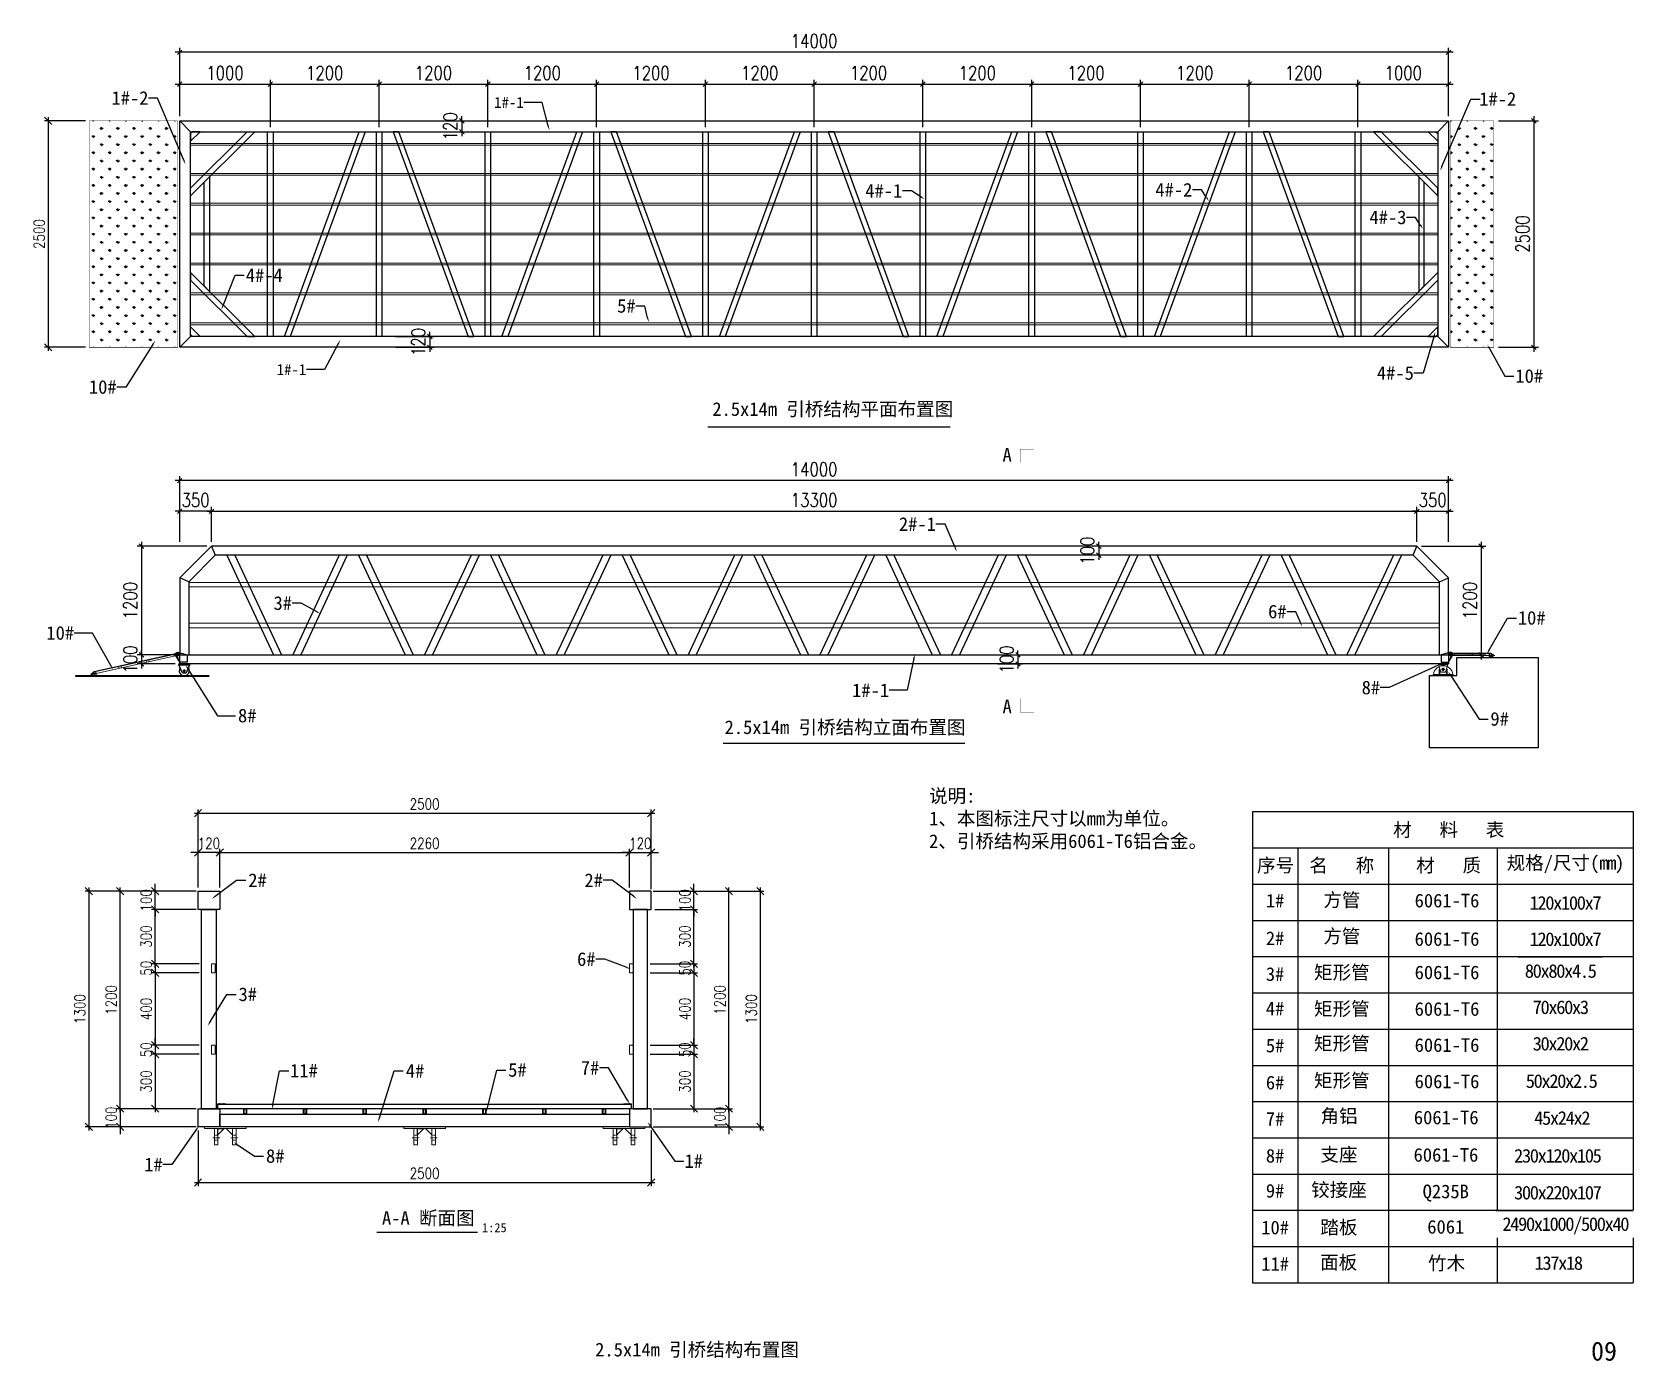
# Model space of a CAD drawing. Header units: millimetres. Extents: x 11827 to 862553, y 15071 to 134256.
# Drawn here: x 678554 to 696239, y 85009 to 99676 of the extents above; entities that cross this region are included whole.
import ezdxf
from ezdxf import colors
from ezdxf.entities.mleader import LeaderData, LeaderLine
from ezdxf.enums import TextEntityAlignment as Align
from ezdxf.math import Vec2, Vec3

# ---------------------------------------------------------------- set-up
doc = ezdxf.new("R2010")
doc.units = ezdxf.units.MM
for name, pattern in [('CENTER', [2, 1.25, -0.25, 0.25, -0.25]), ('CENTER2', [28.575, 19.05, -3.175, 3.175, -3.175]), ('DASHDOT', [1, 0.5, -0.25, 0, -0.25])]:
    doc.linetypes.add(name, pattern=pattern)
for name, color, linetype, lineweight in [('加强板', 140, 'Continuous', 18), ('图框', 7, 'Continuous', 13), ('型材', 7, 'Continuous', 15), ('文本', 3, 'Continuous', 13), ('结构', 52, 'Continuous', 18), ('铝斜撑', 241, 'Continuous', 9), ('铝龙骨', 7, 'Continuous', 9)]:
    doc.layers.add(name, color=color, linetype=linetype, lineweight=lineweight)
for name, color, linetype in [('打印图框', 255, 'Continuous'), ('文字', 7, 'Continuous'), ('标注', 9, 'Continuous'), ('铝横梁', 220, 'Continuous'), ('铝通', 4, 'Continuous'), ('面板', 44, 'Continuous')]:
    doc.layers.add(name, color=color, linetype=linetype)
doc.styles.add('Arial', font='')
doc.styles.add('HZTXT', font='txtw.shx', dxfattribs={"width": 0.8, "bigfont": 'hztxtw.shx'})
doc.styles.add('宋体', font='')
doc.styles.get('Arial').set_extended_font_data('STXihei')
doc.styles.get('宋体').set_extended_font_data('SimSun')
doc.dimstyles.new('DIM-40', dxfattribs={"dimscale": 40, "dimtxt": 3, "dimasz": 2, "dimexe": 1, "dimexo": 1, "dimgap": 1, "dimtad": 1, "dimdec": 1, "dimdsep": 46, "dimtxsty": 'HZTXT', "dimblk": 'OBLIQUE', "dimcen": 0, "dimdle": 1, "dimclrd": 9, "dimclre": 9, "dimclrt": 2, "dimadec": 1, "dimazin": 0, "dimtfac": 1, "dimtdec": 1, "dimtix": 1, "dimtmove": 2, "dimatfit": 3, "dimldrblk": 'OBLIQUE', "dimfxl": 15, "dimtolj": 1, "dimtzin": 0, "dimarcsym": 1})
doc.dimstyles.new('DIM-40-SC0.5', dxfattribs={"dimscale": 40, "dimtxt": 3, "dimasz": 2, "dimexe": 1, "dimexo": 1, "dimgap": 1, "dimtad": 1, "dimdec": 1, "dimlfac": 0.5, "dimdsep": 46, "dimtxsty": 'HZTXT', "dimblk": 'OBLIQUE', "dimcen": 0, "dimdle": 1, "dimclrd": 9, "dimclre": 9, "dimclrt": 2, "dimadec": 1, "dimazin": 0, "dimtfac": 1, "dimtdec": 1, "dimtix": 1, "dimtmove": 2, "dimatfit": 3, "dimldrblk": 'OBLIQUE', "dimfxl": 10, "dimtolj": 1, "dimtzin": 0, "dimarcsym": 1})
doc.dimstyles.new('DIM-50', dxfattribs={"dimscale": 50, "dimtxt": 3, "dimasz": 1, "dimexe": 1, "dimexo": 1, "dimgap": 1, "dimtad": 1, "dimdec": 1, "dimdsep": 46, "dimtxsty": 'HZTXT', "dimblk": 'OBLIQUE', "dimblk1": 'ARCHTICK', "dimblk2": 'OBLIQUE', "dimcen": 0, "dimdle": 1, "dimclrd": 9, "dimclre": 9, "dimclrt": 2, "dimadec": 1, "dimazin": 0, "dimtfac": 1, "dimtdec": 1, "dimtix": 1, "dimtmove": 2, "dimatfit": 3, "dimldrblk": 'OBLIQUE', "dimfxl": 15, "dimtolj": 1, "dimtzin": 0, "dimarcsym": 1})

msp = doc.modelspace()

# ---------------------------------------------------------------- texts
at = {"char_height": 150, "style": 'Arial'}
for insert, attachment_point in [((689261.42, 95085.04, 0), 1), ((689261.42, 92157.76, 0), 7)]:
    msp.add_mtext_dynamic_manual_height_columns('A', width=409.0995, gutter_width=12.5, heights=[0], dxfattribs=dict(at, insert=insert, attachment_point=attachment_point))
at = {"layer": '打印图框', "color": 6, "attachment_point": 1, "style": 'Arial'}
for s, width, gutter_width, heights, insert, char_height in [('2.5x14m 引桥结构平面布置图', 2727.024, 12.5, [0], (686059.21, 95589.54), 150), ('2.5x14m 引桥结构立面布置图', 2727.024, 12.5, [0], (686194.65, 92077.98), 150), ('A-A 断面图', 1456.9888, 12.5, [2.501110429875553e-12], (682414.36, 86661.35, 0), 150), ('1:25', 732.3615, 18.75, [0], (683518.02, 86529.88), 100), ('2.5x14m 引桥结构布置图', 2727.024, 12.5, [0], (684766.55, 85208.98), 150)]:
    msp.add_mtext_dynamic_manual_height_columns(s, width=width, gutter_width=gutter_width, heights=heights, dxfattribs=dict(at, insert=insert, char_height=char_height))
at = {"layer": '文字', "color": 0, "insert": (689994.68, 90986.96), "char_height": 150, "attachment_point": 5, "style": 'Arial'}
msp.add_mtext_dynamic_manual_height_columns('\\pxql;说明:\\P1、本图标注尺寸以mm为单位。\\P2、引桥结构采用6061-T6铝合金。', width=3086.8183, gutter_width=12.5, heights=[0], dxfattribs=at)
at = {"layer": '文字', "color": 0, "char_height": 150, "attachment_point": 5, "style": 'Arial'}
for s, insert in [('材   料   表', (694185.04, 90863.3)), ('序号', (692273.82, 90471.11)), ('名   称', (693004.72, 90471.11)), ('材   质', (694183.46, 90471.11)), ('规格/尺寸({\\T0.85;mm})', (695472.69, 90486.51, 0)), ('1#', (692269.01, 90088.67)), ('方管', (693005.31, 90088.67)), ('6061-T6', (694165.78, 90088.67)), ('2#', (692269.01, 89673.6)), ('方管', (693005.31, 89688.67)), ('6061-T6', (694165.78, 89664.43)), ('3#', (692269.01, 89277.58)), ('矩形管', (693005.31, 89288.67)), ('6061-T6', (694165.78, 89296.03)), ('4#', (692269.01, 88898.82)), ('矩形管', (693005.31, 88886.64)), ('6061-T6', (694165.78, 88892.38)), ('矩形管', (693005.31, 88504.78)), ('5#', (692269.01, 88488.87)), ('6061-T6', (694165.78, 88494.04)), ('6#', (692269.01, 88079.82)), ('矩形管', (693005.31, 88095.74)), ('6061-T6', (694165.78, 88092.63)), ('7#', (692269.01, 87680.29)), ('角铝', (692974.89, 87703.93)), ('6061-T6', (694157, 87694.99)), ('支座', (692973.3, 87278.36)), ('8#', (692269.01, 87272.4)), ('6061-T6', (694153.86, 87281.93)), ('9#', (692269.01, 86885.93)), ('铰接座', (692973.3, 86889.32)), ('Q235B', (694152.05, 86861.31)), ('10#', (692269.01, 86480.4)), ('踏板', (692973.3, 86475.55)), ('6061', (694152.05, 86487.82)), ('11#', (692269.01, 86080.4)), ('面板', (692970.32, 86088.97)), ('竹木', (694160.53, 86079.31))]:
    msp.add_mtext(s, dxfattribs=dict(at, insert=insert))
at = {"layer": '文字', "color": 0, "char_height": 150, "attachment_point": 5, "style": 'Arial', "bg_fill": 2}
for s, insert in [('{\\T0.85;120x100x7}', (695466.89, 90063.19)), ('{\\T0.85;80x80x4.5}', (695414.19, 89311.51)), ('{\\T0.85;50x20x2.5}', (695424.54, 88096.45)), ('{\\T0.85;45x24x2}', (695431.19, 87689)), ('{\\T0.85;230x120x105}', (695382.18, 87272.21)), ('{\\T0.85;300x220x107}', (695382.18, 86865.38))]:
    msp.add_mtext(s, dxfattribs=dict(at, insert=insert))
at = {"layer": '文本', "style": '宋体'}
msp.add_text('09', height=210, dxfattribs=at).set_placement((695755.33, 85117.25), align=Align.MIDDLE_LEFT)

# ---------------------------------------------------------------- blocks, each defined once
blk = doc.blocks.new('_Oblique')
at = {"color": 0, "linetype": 'ByBlock', "lineweight": -2}
blk.add_line((-0.5, -0.5), (0.5, 0.5), dxfattribs=at)
blk = doc.blocks.new('*D749')
at = {"layer": 'Defpoints', "color": 0, "transparency": 16777216}
for p in [(680385, 90621), (680385, 90193, 0), (680625, 90193, 0)]:
    blk.add_point(p, dxfattribs=at)
at = {"layer": '标注', "color": 9, "lineweight": -2, "transparency": 16777216}
for p, q in [((680385, 90621), (680305, 90621)), ((680385, 90233), (680385, 90661)), ((680625, 90621), (680385, 90621)), ((680625, 90233), (680625, 90661)), ((680625, 90621), (680705, 90621))]:
    blk.add_line(p, q, dxfattribs=at)
at = {"layer": '标注', "color": 9, "lineweight": -2, "transparency": 16777216, "xscale": 80, "yscale": 80, "zscale": 80}
blk.add_blockref('_Oblique', (680385, 90621), dxfattribs=at)
at = {"layer": '标注', "color": 9, "lineweight": -2, "transparency": 16777216, "xscale": 80, "yscale": 80, "zscale": 80, "rotation": 180}
blk.add_blockref('_Oblique', (680625, 90621), dxfattribs=at)
at = {"layer": '标注', "color": 2, "transparency": 16777216, "insert": (680505, 90721), "char_height": 120, "attachment_point": 5, "style": 'HZTXT'}
blk.add_mtext('\\A1;120', dxfattribs=at)
blk = doc.blocks.new('*D750')
at = {"layer": 'Defpoints', "color": 0, "transparency": 16777216}
for p in [(685145, 90621), (680625, 90193), (685145, 90193)]:
    blk.add_point(p, dxfattribs=at)
at = {"layer": '标注', "color": 9, "lineweight": -2, "transparency": 16777216}
for p, q in [((680585, 90621), (685185, 90621)), ((680625, 90233), (680625, 90661)), ((685145, 90233), (685145, 90661))]:
    blk.add_line(p, q, dxfattribs=at)
at = {"layer": '标注', "color": 9, "lineweight": -2, "transparency": 16777216, "xscale": 80, "yscale": 80, "zscale": 80, "rotation": 180}
blk.add_blockref('_Oblique', (680625, 90621), dxfattribs=at)
at = {"layer": '标注', "color": 9, "lineweight": -2, "transparency": 16777216, "xscale": 80, "yscale": 80, "zscale": 80}
blk.add_blockref('_Oblique', (685145, 90621), dxfattribs=at)
at = {"layer": '标注', "color": 2, "transparency": 16777216, "insert": (682885, 90721), "char_height": 120, "attachment_point": 5, "style": 'HZTXT'}
blk.add_mtext('\\A1;2260', dxfattribs=at)
blk = doc.blocks.new('*D751')
at = {"layer": 'Defpoints', "color": 0, "transparency": 16777216}
for p in [(685385, 90621), (685145, 90193, 0), (685385, 90175)]:
    blk.add_point(p, dxfattribs=at)
at = {"layer": '标注', "color": 9, "lineweight": -2, "transparency": 16777216}
for p, q in [((685145, 90621), (685065, 90621)), ((685145, 90233), (685145, 90661)), ((685145, 90621), (685385, 90621)), ((685385, 90215), (685385, 90661)), ((685385, 90621), (685465, 90621))]:
    blk.add_line(p, q, dxfattribs=at)
at = {"layer": '标注', "color": 9, "lineweight": -2, "transparency": 16777216, "xscale": 80, "yscale": 80, "zscale": 80}
blk.add_blockref('_Oblique', (685145, 90621), dxfattribs=at)
at = {"layer": '标注', "color": 9, "lineweight": -2, "transparency": 16777216, "xscale": 80, "yscale": 80, "zscale": 80, "rotation": 180}
blk.add_blockref('_Oblique', (685385, 90621), dxfattribs=at)
at = {"layer": '标注', "color": 2, "transparency": 16777216, "insert": (685265, 90721), "char_height": 120, "attachment_point": 5, "style": 'HZTXT'}
blk.add_mtext('\\A1;120', dxfattribs=at)
blk = doc.blocks.new('*D752')
at = {"layer": 'Defpoints', "color": 0, "transparency": 16777216}
for p in [(685385, 91055), (680385, 90193), (685385, 90193)]:
    blk.add_point(p, dxfattribs=at)
at = {"layer": '标注', "color": 9, "lineweight": -2, "transparency": 16777216}
for p, q in [((680385, 90233), (680385, 91095)), ((685385, 90233), (685385, 91095)), ((680345, 91055), (685425, 91055))]:
    blk.add_line(p, q, dxfattribs=at)
at = {"layer": '标注', "color": 9, "lineweight": -2, "transparency": 16777216, "xscale": 80, "yscale": 80, "zscale": 80, "rotation": 180}
blk.add_blockref('_Oblique', (680385, 91055), dxfattribs=at)
at = {"layer": '标注', "color": 9, "lineweight": -2, "transparency": 16777216, "xscale": 80, "yscale": 80, "zscale": 80}
blk.add_blockref('_Oblique', (685385, 91055), dxfattribs=at)
at = {"layer": '标注', "color": 2, "transparency": 16777216, "insert": (682885, 91155), "char_height": 120, "attachment_point": 5, "style": 'HZTXT'}
blk.add_mtext('\\A1;2500', dxfattribs=at)
blk = doc.blocks.new('*D753')
at = {"layer": 'Defpoints', "color": 0, "transparency": 16777216}
for p in [(680385, 87593), (685385, 87593), (685385, 86979)]:
    blk.add_point(p, dxfattribs=at)
at = {"layer": '标注', "color": 9, "lineweight": -2, "transparency": 16777216}
for p, q in [((680385, 87553), (680385, 86939)), ((685385, 87553), (685385, 86939)), ((680345, 86979), (685425, 86979))]:
    blk.add_line(p, q, dxfattribs=at)
at = {"layer": '标注', "color": 9, "lineweight": -2, "transparency": 16777216, "xscale": 80, "yscale": 80, "zscale": 80, "rotation": 180}
blk.add_blockref('_Oblique', (680385, 86979), dxfattribs=at)
at = {"layer": '标注', "color": 9, "lineweight": -2, "transparency": 16777216, "xscale": 80, "yscale": 80, "zscale": 80}
blk.add_blockref('_Oblique', (685385, 86979), dxfattribs=at)
at = {"layer": '标注', "color": 2, "transparency": 16777216, "insert": (682885, 87079), "char_height": 120, "attachment_point": 5, "style": 'HZTXT'}
blk.add_mtext('\\A1;2500', dxfattribs=at)
blk = doc.blocks.new('*D754')
at = {"layer": 'Defpoints', "color": 0, "transparency": 16777216}
for p in [(685365, 90193), (686243, 90193), (685365, 87793)]:
    blk.add_point(p, dxfattribs=at)
at = {"layer": '标注', "color": 9, "lineweight": -2, "transparency": 16777216}
for p, q in [((686243, 87753), (686243, 90233)), ((685405, 90193), (686283, 90193)), ((685405, 87793), (686283, 87793))]:
    blk.add_line(p, q, dxfattribs=at)
at = {"layer": '标注', "color": 9, "lineweight": -2, "transparency": 16777216, "xscale": 80, "yscale": 80, "zscale": 80}
for p, rotation in [((686243, 90193), 90), ((686243, 87793), 270)]:
    blk.add_blockref('_Oblique', p, dxfattribs=dict(at, rotation=rotation))
at = {"layer": '标注', "color": 2, "transparency": 16777216, "insert": (686143, 88993), "char_height": 120, "attachment_point": 5, "rotation": 90, "style": 'HZTXT'}
blk.add_mtext('\\A1;1200', dxfattribs=at)
blk = doc.blocks.new('*D755')
at = {"layer": 'Defpoints', "color": 0, "transparency": 16777216}
for p in [(685365, 90193, 0), (685365, 87593, 0), (686589, 87593)]:
    blk.add_point(p, dxfattribs=at)
at = {"layer": '标注', "color": 9, "lineweight": -2, "transparency": 16777216}
for p, q in [((686589, 90233), (686589, 87553)), ((685405, 90193), (686629, 90193)), ((685405, 87593), (686629, 87593))]:
    blk.add_line(p, q, dxfattribs=at)
at = {"layer": '标注', "color": 9, "lineweight": -2, "transparency": 16777216, "xscale": 80, "yscale": 80, "zscale": 80}
for p, rotation in [((686589, 90193), 90), ((686589, 87593), 270)]:
    blk.add_blockref('_Oblique', p, dxfattribs=dict(at, rotation=rotation))
at = {"layer": '标注', "color": 2, "transparency": 16777216, "insert": (686489, 88893), "char_height": 120, "attachment_point": 5, "rotation": 90, "style": 'HZTXT'}
blk.add_mtext('\\A1;1300', dxfattribs=at)
blk = doc.blocks.new('*D756')
at = {"layer": 'Defpoints', "color": 0, "transparency": 16777216}
for p in [(685365, 87793, 0), (685365, 87593, 0), (686243, 87593)]:
    blk.add_point(p, dxfattribs=at)
at = {"layer": '标注', "color": 9, "lineweight": -2, "transparency": 16777216}
for p, q in [((685405, 87793), (686283, 87793)), ((686243, 87793), (686243, 87873)), ((686243, 87793), (686243, 87593)), ((685405, 87593), (686283, 87593)), ((686243, 87593), (686243, 87513))]:
    blk.add_line(p, q, dxfattribs=at)
at = {"layer": '标注', "color": 9, "lineweight": -2, "transparency": 16777216, "xscale": 80, "yscale": 80, "zscale": 80}
for p, rotation in [((686243, 87793), 270), ((686243, 87593), 90)]:
    blk.add_blockref('_Oblique', p, dxfattribs=dict(at, rotation=rotation))
at = {"layer": '标注', "color": 2, "transparency": 16777216, "insert": (686143, 87693), "char_height": 120, "attachment_point": 5, "rotation": 90, "style": 'HZTXT'}
blk.add_mtext('\\A1;100', dxfattribs=at)
blk = doc.blocks.new('*D757')
at = {"layer": 'Defpoints', "color": 0, "transparency": 16777216}
for p in [(679526, 90193), (680405, 90193), (680405, 87793)]:
    blk.add_point(p, dxfattribs=at)
at = {"layer": '标注', "color": 9, "lineweight": -2, "transparency": 16777216}
for p, q in [((679526, 87753), (679526, 90233)), ((680365, 90193), (679486, 90193)), ((680365, 87793), (679486, 87793))]:
    blk.add_line(p, q, dxfattribs=at)
at = {"layer": '标注', "color": 9, "lineweight": -2, "transparency": 16777216, "xscale": 80, "yscale": 80, "zscale": 80}
for p, rotation in [((679526, 90193), 90), ((679526, 87793), 270)]:
    blk.add_blockref('_Oblique', p, dxfattribs=dict(at, rotation=rotation))
at = {"layer": '标注', "color": 2, "transparency": 16777216, "insert": (679426, 88993), "char_height": 120, "attachment_point": 5, "rotation": 90, "style": 'HZTXT'}
blk.add_mtext('\\A1;1200', dxfattribs=at)
blk = doc.blocks.new('*D758')
at = {"layer": 'Defpoints', "color": 0, "transparency": 16777216}
for p in [(679913, 90193), (680405, 90193), (680405, 89993)]:
    blk.add_point(p, dxfattribs=at)
at = {"layer": '标注', "color": 9, "lineweight": -2, "transparency": 16777216}
for p, q in [((679913, 90193), (679913, 90273)), ((680365, 90193), (679873, 90193)), ((679913, 89993), (679913, 90193)), ((680365, 89993), (679873, 89993)), ((679913, 89993), (679913, 89913))]:
    blk.add_line(p, q, dxfattribs=at)
at = {"layer": '标注', "color": 9, "lineweight": -2, "transparency": 16777216, "xscale": 80, "yscale": 80, "zscale": 80}
for p, rotation in [((679913, 90193), 270), ((679913, 89993), 90)]:
    blk.add_blockref('_Oblique', p, dxfattribs=dict(at, rotation=rotation))
at = {"layer": '标注', "color": 2, "transparency": 16777216, "insert": (679813, 90093), "char_height": 120, "attachment_point": 5, "rotation": 90, "style": 'HZTXT'}
blk.add_mtext('\\A1;100', dxfattribs=at)
blk = doc.blocks.new('*D759')
at = {"layer": 'Defpoints', "color": 0, "transparency": 16777216}
for p in [(680405, 90193, 0), (679181, 87593), (680405, 87593, 0)]:
    blk.add_point(p, dxfattribs=at)
at = {"layer": '标注', "color": 9, "lineweight": -2, "transparency": 16777216}
for p, q in [((679181, 90233), (679181, 87553)), ((680365, 90193), (679141, 90193)), ((680365, 87593), (679141, 87593))]:
    blk.add_line(p, q, dxfattribs=at)
at = {"layer": '标注', "color": 9, "lineweight": -2, "transparency": 16777216, "xscale": 80, "yscale": 80, "zscale": 80}
for p, rotation in [((679181, 90193), 90), ((679181, 87593), 270)]:
    blk.add_blockref('_Oblique', p, dxfattribs=dict(at, rotation=rotation))
at = {"layer": '标注', "color": 2, "transparency": 16777216, "insert": (679081, 88893), "char_height": 120, "attachment_point": 5, "rotation": 90, "style": 'HZTXT'}
blk.add_mtext('\\A1;1300', dxfattribs=at)
blk = doc.blocks.new('*D760')
at = {"layer": 'Defpoints', "color": 0, "transparency": 16777216}
for p in [(679913, 89993), (680405, 89993, 0), (680437, 89393)]:
    blk.add_point(p, dxfattribs=at)
at = {"layer": '标注', "color": 9, "lineweight": -2, "transparency": 16777216}
for p, q in [((679913, 89353), (679913, 90033)), ((680365, 89993), (679873, 89993)), ((680397, 89393), (679873, 89393))]:
    blk.add_line(p, q, dxfattribs=at)
at = {"layer": '标注', "color": 9, "lineweight": -2, "transparency": 16777216, "xscale": 80, "yscale": 80, "zscale": 80}
for p, rotation in [((679913, 89993), 90), ((679913, 89393), 270)]:
    blk.add_blockref('_Oblique', p, dxfattribs=dict(at, rotation=rotation))
at = {"layer": '标注', "color": 2, "transparency": 16777216, "insert": (679813, 89693), "char_height": 120, "attachment_point": 5, "rotation": 90, "style": 'HZTXT'}
blk.add_mtext('\\A1;300', dxfattribs=at)
blk = doc.blocks.new('*D761')
at = {"layer": 'Defpoints', "color": 0, "transparency": 16777216}
for p in [(680437, 88393, 0), (679913, 87793), (680405, 87793, 0)]:
    blk.add_point(p, dxfattribs=at)
at = {"layer": '标注', "color": 9, "lineweight": -2, "transparency": 16777216}
for p, q in [((679913, 88433), (679913, 87753)), ((680397, 88393), (679873, 88393)), ((680365, 87793), (679873, 87793))]:
    blk.add_line(p, q, dxfattribs=at)
at = {"layer": '标注', "color": 9, "lineweight": -2, "transparency": 16777216, "xscale": 80, "yscale": 80, "zscale": 80}
for p, rotation in [((679913, 88393), 90), ((679913, 87793), 270)]:
    blk.add_blockref('_Oblique', p, dxfattribs=dict(at, rotation=rotation))
at = {"layer": '标注', "color": 2, "transparency": 16777216, "insert": (679813, 88093), "char_height": 120, "attachment_point": 5, "rotation": 90, "style": 'HZTXT'}
blk.add_mtext('\\A1;300', dxfattribs=at)
blk = doc.blocks.new('*D762')
at = {"layer": 'Defpoints', "color": 0, "transparency": 16777216}
for p in [(680437, 89393), (679913, 89293), (680437, 89293)]:
    blk.add_point(p, dxfattribs=at)
at = {"layer": '标注', "color": 9, "lineweight": -2, "transparency": 16777216}
for p, q in [((680397, 89393), (679873, 89393)), ((679913, 89393), (679913, 89473)), ((679913, 89393), (679913, 89293)), ((680397, 89293), (679873, 89293)), ((679913, 89293), (679913, 89213))]:
    blk.add_line(p, q, dxfattribs=at)
at = {"layer": '标注', "color": 9, "lineweight": -2, "transparency": 16777216, "xscale": 80, "yscale": 80, "zscale": 80}
for p, rotation in [((679913, 89393), 270), ((679913, 89293), 90)]:
    blk.add_blockref('_Oblique', p, dxfattribs=dict(at, rotation=rotation))
at = {"layer": '标注', "color": 2, "transparency": 16777216, "insert": (679813, 89343), "char_height": 120, "attachment_point": 5, "rotation": 90, "style": 'HZTXT'}
blk.add_mtext('\\A1;50', dxfattribs=at)
blk = doc.blocks.new('*D763')
at = {"layer": 'Defpoints', "color": 0, "transparency": 16777216}
for p in [(680437, 88493), (679913, 88393), (680437, 88393)]:
    blk.add_point(p, dxfattribs=at)
at = {"layer": '标注', "color": 9, "lineweight": -2, "transparency": 16777216}
for p, q in [((680397, 88493), (679873, 88493)), ((679913, 88493), (679913, 88573)), ((679913, 88493), (679913, 88393)), ((680397, 88393), (679873, 88393)), ((679913, 88393), (679913, 88313))]:
    blk.add_line(p, q, dxfattribs=at)
at = {"layer": '标注', "color": 9, "lineweight": -2, "transparency": 16777216, "xscale": 80, "yscale": 80, "zscale": 80}
for p, rotation in [((679913, 88493), 270), ((679913, 88393), 90)]:
    blk.add_blockref('_Oblique', p, dxfattribs=dict(at, rotation=rotation))
at = {"layer": '标注', "color": 2, "transparency": 16777216, "insert": (679813, 88443), "char_height": 120, "attachment_point": 5, "rotation": 90, "style": 'HZTXT'}
blk.add_mtext('\\A1;50', dxfattribs=at)
blk = doc.blocks.new('*D764')
at = {"layer": 'Defpoints', "color": 0, "transparency": 16777216}
for p in [(680405, 87793, 0), (679526, 87593), (680405, 87593, 0)]:
    blk.add_point(p, dxfattribs=at)
at = {"layer": '标注', "color": 9, "lineweight": -2, "transparency": 16777216}
for p, q in [((680365, 87793), (679486, 87793)), ((679526, 87793), (679526, 87873)), ((679526, 87793), (679526, 87593)), ((680365, 87593), (679486, 87593)), ((679526, 87593), (679526, 87513))]:
    blk.add_line(p, q, dxfattribs=at)
at = {"layer": '标注', "color": 9, "lineweight": -2, "transparency": 16777216, "xscale": 80, "yscale": 80, "zscale": 80}
for p, rotation in [((679526, 87793), 270), ((679526, 87593), 90)]:
    blk.add_blockref('_Oblique', p, dxfattribs=dict(at, rotation=rotation))
at = {"layer": '标注', "color": 2, "transparency": 16777216, "insert": (679426, 87693), "char_height": 120, "attachment_point": 5, "rotation": 90, "style": 'HZTXT'}
blk.add_mtext('\\A1;100', dxfattribs=at)
blk = doc.blocks.new('*D765')
at = {"layer": 'Defpoints', "color": 0, "transparency": 16777216}
for p in [(680437, 89293), (679913, 88493), (680437, 88493, 0)]:
    blk.add_point(p, dxfattribs=at)
at = {"layer": '标注', "color": 9, "lineweight": -2, "transparency": 16777216}
for p, q in [((679913, 89333), (679913, 88453)), ((680397, 89293), (679873, 89293)), ((680397, 88493), (679873, 88493))]:
    blk.add_line(p, q, dxfattribs=at)
at = {"layer": '标注', "color": 9, "lineweight": -2, "transparency": 16777216, "xscale": 80, "yscale": 80, "zscale": 80}
for p, rotation in [((679913, 89293), 90), ((679913, 88493), 270)]:
    blk.add_blockref('_Oblique', p, dxfattribs=dict(at, rotation=rotation))
at = {"layer": '标注', "color": 2, "transparency": 16777216, "insert": (679813, 88893), "char_height": 120, "attachment_point": 5, "rotation": 90, "style": 'HZTXT'}
blk.add_mtext('\\A1;400', dxfattribs=at)
blk = doc.blocks.new('*D766')
at = {"layer": 'Defpoints', "color": 0, "transparency": 16777216}
for p in [(685385, 90193, 0), (685857, 90193), (685385, 89993, 0)]:
    blk.add_point(p, dxfattribs=at)
at = {"layer": '标注', "color": 9, "lineweight": -2, "transparency": 16777216}
for p, q in [((685857, 90193), (685857, 90273)), ((685425, 90193), (685897, 90193)), ((685857, 89993), (685857, 90193)), ((685425, 89993), (685897, 89993)), ((685857, 89993), (685857, 89913))]:
    blk.add_line(p, q, dxfattribs=at)
at = {"layer": '标注', "color": 9, "lineweight": -2, "transparency": 16777216, "xscale": 80, "yscale": 80, "zscale": 80}
for p, rotation in [((685857, 90193), 270), ((685857, 89993), 90)]:
    blk.add_blockref('_Oblique', p, dxfattribs=dict(at, rotation=rotation))
at = {"layer": '标注', "color": 2, "transparency": 16777216, "insert": (685757, 90093), "char_height": 120, "attachment_point": 5, "rotation": 90, "style": 'HZTXT'}
blk.add_mtext('\\A1;100', dxfattribs=at)
blk = doc.blocks.new('*D767')
at = {"layer": 'Defpoints', "color": 0, "transparency": 16777216}
for p in [(685385, 89993), (685857, 89993), (685333, 89393)]:
    blk.add_point(p, dxfattribs=at)
at = {"layer": '标注', "color": 9, "lineweight": -2, "transparency": 16777216}
for p, q in [((685857, 89353), (685857, 90033)), ((685425, 89993), (685897, 89993)), ((685373, 89393), (685897, 89393))]:
    blk.add_line(p, q, dxfattribs=at)
at = {"layer": '标注', "color": 9, "lineweight": -2, "transparency": 16777216, "xscale": 80, "yscale": 80, "zscale": 80}
for p, rotation in [((685857, 89993), 90), ((685857, 89393), 270)]:
    blk.add_blockref('_Oblique', p, dxfattribs=dict(at, rotation=rotation))
at = {"layer": '标注', "color": 2, "transparency": 16777216, "insert": (685757, 89693), "char_height": 120, "attachment_point": 5, "rotation": 90, "style": 'HZTXT'}
blk.add_mtext('\\A1;300', dxfattribs=at)
blk = doc.blocks.new('*D768')
at = {"layer": 'Defpoints', "color": 0, "transparency": 16777216}
for p in [(685333, 88393, 0), (685365, 87793, 0), (685857, 87793)]:
    blk.add_point(p, dxfattribs=at)
at = {"layer": '标注', "color": 9, "lineweight": -2, "transparency": 16777216}
for p, q in [((685857, 88433), (685857, 87753)), ((685373, 88393), (685897, 88393)), ((685405, 87793), (685897, 87793))]:
    blk.add_line(p, q, dxfattribs=at)
at = {"layer": '标注', "color": 9, "lineweight": -2, "transparency": 16777216, "xscale": 80, "yscale": 80, "zscale": 80}
for p, rotation in [((685857, 88393), 90), ((685857, 87793), 270)]:
    blk.add_blockref('_Oblique', p, dxfattribs=dict(at, rotation=rotation))
at = {"layer": '标注', "color": 2, "transparency": 16777216, "insert": (685757, 88093), "char_height": 120, "attachment_point": 5, "rotation": 90, "style": 'HZTXT'}
blk.add_mtext('\\A1;300', dxfattribs=at)
blk = doc.blocks.new('*D769')
at = {"layer": 'Defpoints', "color": 0, "transparency": 16777216}
for p in [(685333, 89393), (685333, 89293), (685857, 89293)]:
    blk.add_point(p, dxfattribs=at)
at = {"layer": '标注', "color": 9, "lineweight": -2, "transparency": 16777216}
for p, q in [((685373, 89393), (685897, 89393)), ((685857, 89393), (685857, 89473)), ((685857, 89393), (685857, 89293)), ((685373, 89293), (685897, 89293)), ((685857, 89293), (685857, 89213))]:
    blk.add_line(p, q, dxfattribs=at)
at = {"layer": '标注', "color": 9, "lineweight": -2, "transparency": 16777216, "xscale": 80, "yscale": 80, "zscale": 80}
for p, rotation in [((685857, 89393), 270), ((685857, 89293), 90)]:
    blk.add_blockref('_Oblique', p, dxfattribs=dict(at, rotation=rotation))
at = {"layer": '标注', "color": 2, "transparency": 16777216, "insert": (685757, 89343), "char_height": 120, "attachment_point": 5, "rotation": 90, "style": 'HZTXT'}
blk.add_mtext('\\A1;50', dxfattribs=at)
blk = doc.blocks.new('*D770')
at = {"layer": 'Defpoints', "color": 0, "transparency": 16777216}
for p in [(685333, 88493), (685333, 88393), (685857, 88393)]:
    blk.add_point(p, dxfattribs=at)
at = {"layer": '标注', "color": 9, "lineweight": -2, "transparency": 16777216}
for p, q in [((685373, 88493), (685897, 88493)), ((685857, 88493), (685857, 88573)), ((685857, 88493), (685857, 88393)), ((685373, 88393), (685897, 88393)), ((685857, 88393), (685857, 88313))]:
    blk.add_line(p, q, dxfattribs=at)
at = {"layer": '标注', "color": 9, "lineweight": -2, "transparency": 16777216, "xscale": 80, "yscale": 80, "zscale": 80}
for p, rotation in [((685857, 88493), 270), ((685857, 88393), 90)]:
    blk.add_blockref('_Oblique', p, dxfattribs=dict(at, rotation=rotation))
at = {"layer": '标注', "color": 2, "transparency": 16777216, "insert": (685757, 88443), "char_height": 120, "attachment_point": 5, "rotation": 90, "style": 'HZTXT'}
blk.add_mtext('\\A1;50', dxfattribs=at)
blk = doc.blocks.new('*D771')
at = {"layer": 'Defpoints', "color": 0, "transparency": 16777216}
for p in [(685333, 89293), (685333, 88493, 0), (685857, 88493)]:
    blk.add_point(p, dxfattribs=at)
at = {"layer": '标注', "color": 9, "lineweight": -2, "transparency": 16777216}
for p, q in [((685857, 89333), (685857, 88453)), ((685373, 89293), (685897, 89293)), ((685373, 88493), (685897, 88493))]:
    blk.add_line(p, q, dxfattribs=at)
at = {"layer": '标注', "color": 9, "lineweight": -2, "transparency": 16777216, "xscale": 80, "yscale": 80, "zscale": 80}
for p, rotation in [((685857, 89293), 90), ((685857, 88493), 270)]:
    blk.add_blockref('_Oblique', p, dxfattribs=dict(at, rotation=rotation))
at = {"layer": '标注', "color": 2, "transparency": 16777216, "insert": (685757, 88893), "char_height": 120, "attachment_point": 5, "rotation": 90, "style": 'HZTXT'}
blk.add_mtext('\\A1;400', dxfattribs=at)
blk = doc.blocks.new('*U746')
for points in [[(30, -20), (-30, -20), (-30, 20), (30, 20)], [(24, -14), (-24, -14), (-24, 14), (24, 14)]]:
    blk.add_lwpolyline(points, close=True)
blk = doc.blocks.new('*U743')
at = {"color": 0, "linetype": 'ByBlock', "lineweight": -2, "transparency": 16777216}
for p in [(0, 3960), (0, 3300), (0, 2640), (0, 1980), (0, 1320), (0, 660), (0, 0)]:
    blk.add_blockref('*U746', p, dxfattribs=at)
blk = doc.blocks.new('*U744')
blk.add_lwpolyline([(-10, 80), (-80, 10), (-80, 80)], close=True)
at = {"layer": '图框'}
for points in [[(-120, -100), (-80, -100), (-80, 80), (-120, 80)], [(10, 80), (80, 10), (80, 80)], [(120, -100), (80, -100), (80, 80), (120, 80)]]:
    blk.add_lwpolyline(points, close=True, dxfattribs=at)
at = {"layer": '结构', "color": 1, "linetype": 'DASHDOT', "ltscale": 10}
for p, q in [((-60, -20), (-140, -20)), ((140, -20), (60, -20))]:
    blk.add_line(p, q, dxfattribs=at)
at = {"layer": '结构', "color": 3}
blk.add_lwpolyline([(-230, 100), (230, 100), (230, 80), (-230, 80)], close=True, dxfattribs=at)
at = {"layer": '结构', "color": 1, "linetype": 'DASHDOT', "ltscale": 10}
for points in [[(-120, -47), (-80, -47), (-80, 7), (-120, 7)], [(120, -47), (80, -47), (80, 7), (120, 7)]]:
    blk.add_lwpolyline(points, close=True, dxfattribs=at)
blk = doc.blocks.new('*U745')
at = {"color": 0, "linetype": 'ByBlock', "lineweight": -2, "transparency": 16777216}
for p in [(0, 0), (2200, 0), (4400, 0)]:
    blk.add_blockref('*U744', p, dxfattribs=at)
blk = doc.blocks.new('*D772')
at = {"layer": 'Defpoints', "color": 0, "linetype": 'ByBlock', "transparency": 16777216}
for p in [(680183, 94725), (680183, 94001, 0), (694183, 94001, 0)]:
    blk.add_point(p, dxfattribs=at)
at = {"layer": '标注', "color": 9, "linetype": 'ByBlock', "lineweight": -2, "transparency": 16777216}
for p, q in [((694233, 94725), (680133, 94725)), ((680183, 94051), (680183, 94775)), ((694183, 94051), (694183, 94775))]:
    blk.add_line(p, q, dxfattribs=at)
at = {"layer": '标注', "color": 9, "linetype": 'ByBlock', "lineweight": -2, "transparency": 16777216, "xscale": 50, "yscale": 50, "zscale": 50, "rotation": 180}
blk.add_blockref('_Oblique', (680183, 94725), dxfattribs=at)
at = {"layer": '标注', "color": 9, "linetype": 'ByBlock', "lineweight": -2, "transparency": 16777216, "xscale": 50, "yscale": 50, "zscale": 50}
blk.add_blockref('_Oblique', (694183, 94725), dxfattribs=at)
at = {"layer": '标注', "color": 2, "linetype": 'ByBlock', "transparency": 16777216, "insert": (687183, 94850), "char_height": 150, "attachment_point": 5, "style": 'HZTXT'}
blk.add_mtext('\\A1;14000', dxfattribs=at)
blk = doc.blocks.new('_ArchTick')
at = {"color": 0, "linetype": 'ByBlock', "lineweight": 100, "const_width": 0.15}
blk.add_lwpolyline([(-0.5, -0.5), (0.5, 0.5)], dxfattribs=at)
blk = doc.blocks.new('*D773')
at = {"layer": 'Defpoints', "color": 0, "transparency": 16777216}
for p in [(679183, 98696, 0), (678732, 96196), (679183, 96196, 0)]:
    blk.add_point(p, dxfattribs=at)
at = {"layer": '标注', "color": 9, "lineweight": -2, "transparency": 16777216}
for p, q in [((679143, 98696), (678692, 98696)), ((678732, 98736), (678732, 96156)), ((679143, 96196), (678692, 96196))]:
    blk.add_line(p, q, dxfattribs=at)
at = {"layer": '标注', "color": 9, "lineweight": -2, "transparency": 16777216, "xscale": 80, "yscale": 80, "zscale": 80}
for p, rotation in [((678732, 98696), 90), ((678732, 96196), 270)]:
    blk.add_blockref('_Oblique', p, dxfattribs=dict(at, rotation=rotation))
at = {"layer": '标注', "color": 2, "transparency": 16777216, "insert": (678632, 97446), "char_height": 120, "attachment_point": 5, "rotation": 90, "style": 'HZTXT'}
blk.add_mtext('\\A1;2500', dxfattribs=at)
blk = doc.blocks.new('*D774')
at = {"layer": 'Defpoints', "color": 0, "linetype": 'ByBlock', "transparency": 16777216}
for p in [(694683, 98696, 0), (694683, 96196, 0), (695124, 96196)]:
    blk.add_point(p, dxfattribs=at)
at = {"layer": '标注', "color": 9, "linetype": 'ByBlock', "lineweight": -2, "transparency": 16777216}
for p, q in [((694733, 98696), (695174, 98696)), ((695124, 98746), (695124, 96146)), ((694733, 96196), (695174, 96196))]:
    blk.add_line(p, q, dxfattribs=at)
at = {"layer": '标注', "color": 9, "linetype": 'ByBlock', "lineweight": -2, "transparency": 16777216, "xscale": 50, "yscale": 50, "zscale": 50}
for p, rotation in [((695124, 98696), 90), ((695124, 96196), 270)]:
    blk.add_blockref('_Oblique', p, dxfattribs=dict(at, rotation=rotation))
at = {"layer": '标注', "color": 2, "linetype": 'ByBlock', "transparency": 16777216, "insert": (694999, 97446), "char_height": 150, "attachment_point": 5, "rotation": 90, "style": 'HZTXT'}
blk.add_mtext('\\A1;2500', dxfattribs=at)
blk = doc.blocks.new('*D775')
at = {"layer": 'Defpoints', "color": 0, "linetype": 'ByBlock', "transparency": 16777216}
for p in [(680183, 99452), (680183, 98696, 0), (694183, 98696, 0)]:
    blk.add_point(p, dxfattribs=at)
at = {"layer": '标注', "color": 9, "linetype": 'ByBlock', "lineweight": -2, "transparency": 16777216}
for p, q in [((694233, 99452), (680133, 99452)), ((680183, 98746), (680183, 99502)), ((694183, 98746), (694183, 99502))]:
    blk.add_line(p, q, dxfattribs=at)
at = {"layer": '标注', "color": 9, "linetype": 'ByBlock', "lineweight": -2, "transparency": 16777216, "xscale": 50, "yscale": 50, "zscale": 50, "rotation": 180}
blk.add_blockref('_Oblique', (680183, 99452), dxfattribs=at)
at = {"layer": '标注', "color": 9, "linetype": 'ByBlock', "lineweight": -2, "transparency": 16777216, "xscale": 50, "yscale": 50, "zscale": 50}
blk.add_blockref('_Oblique', (694183, 99452), dxfattribs=at)
at = {"layer": '标注', "color": 2, "linetype": 'ByBlock', "transparency": 16777216, "insert": (687183, 99577), "char_height": 150, "attachment_point": 5, "style": 'HZTXT'}
blk.add_mtext('\\A1;14000', dxfattribs=at)
blk = doc.blocks.new('EB')
at = {"layer": '加强板'}
blk.add_lwpolyline([(1337537242, 365767056), (1337537242, 365767006), (1337537257, 365767006), (1337537267, 365767056)], close=True, dxfattribs=at)
at = {"layer": '铝通'}
blk.add_lwpolyline([(1337537285, 365767056, 0.668622), (1337537254, 365767090), (1337537162, 365767061), (1337537162, 365766981), (1337537242, 365766981)], format="xyb", close=True, dxfattribs=at)
blk.add_circle((1337537262, 365767066), 7, dxfattribs=at)
blk = doc.blocks.new('*D776')
at = {"layer": 'Defpoints', "color": 0, "linetype": 'ByBlock', "transparency": 16777216}
for p in [(694183, 99100), (694183, 98696, 0), (693183, 98576, 0)]:
    blk.add_point(p, dxfattribs=at)
at = {"layer": '标注', "color": 9, "linetype": 'ByBlock', "lineweight": -2, "transparency": 16777216}
for p, q in [((693133, 99100), (694233, 99100)), ((693183, 98626), (693183, 99150)), ((694183, 98746), (694183, 99150))]:
    blk.add_line(p, q, dxfattribs=at)
at = {"layer": '标注', "color": 9, "linetype": 'ByBlock', "lineweight": -2, "transparency": 16777216, "xscale": 50, "yscale": 50, "zscale": 50, "rotation": 180}
blk.add_blockref('_Oblique', (693183, 99100), dxfattribs=at)
at = {"layer": '标注', "color": 9, "linetype": 'ByBlock', "lineweight": -2, "transparency": 16777216, "xscale": 50, "yscale": 50, "zscale": 50}
blk.add_blockref('_Oblique', (694183, 99100), dxfattribs=at)
at = {"layer": '标注', "color": 2, "linetype": 'ByBlock', "transparency": 16777216, "insert": (693683, 99225), "char_height": 150, "attachment_point": 5, "style": 'HZTXT'}
blk.add_mtext('\\A1;1000', dxfattribs=at)
blk = doc.blocks.new('A$C1CD0366B')
at = {"color": 1, "linetype": 'CENTER', "ltscale": 0.52}
for p, q in [((46, 50), (74, 50)), ((60, 36), (60, 64))]:
    blk.add_line(p, q, dxfattribs=at)
blk.add_lwpolyline([(0, 100), (0, 0), (10, 0), (10, 100)], close=True)
blk.add_lwpolyline([(10, 100), (87, 74, -0.315452), (90, 69), (90, 31, -0.315452), (87, 26), (10, 0)], format="xyb")
blk.add_circle((60, 50), 11)
blk = doc.blocks.new('*D777')
at = {"layer": 'Defpoints', "color": 0, "linetype": 'ByBlock', "transparency": 16777216}
for p in [(689159, 92801, 0), (689159, 92701, 0), (689432, 92701)]:
    blk.add_point(p, dxfattribs=at)
at = {"layer": '标注', "color": 9, "linetype": 'ByBlock', "lineweight": -2, "transparency": 16777216}
for p, q in [((689432, 92801), (689432, 92851)), ((689209, 92801), (689482, 92801)), ((689209, 92701), (689482, 92701)), ((689432, 92801), (689432, 92701)), ((689432, 92701), (689432, 92651))]:
    blk.add_line(p, q, dxfattribs=at)
at = {"layer": '标注', "color": 9, "linetype": 'ByBlock', "lineweight": -2, "transparency": 16777216, "xscale": 50, "yscale": 50, "zscale": 50}
for p, rotation in [((689432, 92801), 270), ((689432, 92701), 90)]:
    blk.add_blockref('_Oblique', p, dxfattribs=dict(at, rotation=rotation))
at = {"layer": '标注', "color": 2, "linetype": 'ByBlock', "transparency": 16777216, "insert": (689307, 92751), "char_height": 150, "attachment_point": 5, "rotation": 90, "style": 'HZTXT'}
blk.add_mtext('\\A1;100', dxfattribs=at)
blk = doc.blocks.new('*D778')
at = {"layer": 'Defpoints', "color": 0, "linetype": 'ByBlock', "transparency": 16777216}
for p in [(693833, 94001, 0), (694183, 92801, 0), (694543, 92801)]:
    blk.add_point(p, dxfattribs=at)
at = {"layer": '标注', "color": 9, "linetype": 'ByBlock', "lineweight": -2, "transparency": 16777216}
for p, q in [((693883, 94001), (694593, 94001)), ((694543, 94051), (694543, 92751)), ((694233, 92801), (694593, 92801))]:
    blk.add_line(p, q, dxfattribs=at)
at = {"layer": '标注', "color": 9, "linetype": 'ByBlock', "lineweight": -2, "transparency": 16777216, "xscale": 50, "yscale": 50, "zscale": 50}
for p, rotation in [((694543, 94001), 90), ((694543, 92801), 270)]:
    blk.add_blockref('_Oblique', p, dxfattribs=dict(at, rotation=rotation))
at = {"layer": '标注', "color": 2, "linetype": 'ByBlock', "transparency": 16777216, "insert": (694418, 93401), "char_height": 150, "attachment_point": 5, "rotation": 90, "style": 'HZTXT'}
blk.add_mtext('\\A1;1200', dxfattribs=at)
blk = doc.blocks.new('*D779')
at = {"layer": 'Defpoints', "color": 0, "linetype": 'ByBlock', "transparency": 16777216}
for p in [(693183, 99100), (691983, 98576, 0), (693183, 98576, 0)]:
    blk.add_point(p, dxfattribs=at)
at = {"layer": '标注', "color": 9, "linetype": 'ByBlock', "lineweight": -2, "transparency": 16777216}
for p, q in [((691933, 99100), (693233, 99100)), ((691983, 98626), (691983, 99150)), ((693183, 98626), (693183, 99150))]:
    blk.add_line(p, q, dxfattribs=at)
at = {"layer": '标注', "color": 9, "linetype": 'ByBlock', "lineweight": -2, "transparency": 16777216, "xscale": 50, "yscale": 50, "zscale": 50, "rotation": 180}
blk.add_blockref('_Oblique', (691983, 99100), dxfattribs=at)
at = {"layer": '标注', "color": 9, "linetype": 'ByBlock', "lineweight": -2, "transparency": 16777216, "xscale": 50, "yscale": 50, "zscale": 50}
blk.add_blockref('_Oblique', (693183, 99100), dxfattribs=at)
at = {"layer": '标注', "color": 2, "linetype": 'ByBlock', "transparency": 16777216, "insert": (692583, 99225), "char_height": 150, "attachment_point": 5, "style": 'HZTXT'}
blk.add_mtext('\\A1;1200', dxfattribs=at)
blk = doc.blocks.new('*D780')
at = {"layer": 'Defpoints', "color": 0, "linetype": 'ByBlock', "transparency": 16777216}
for p in [(691983, 99100), (690783, 98576, 0), (691983, 98576, 0)]:
    blk.add_point(p, dxfattribs=at)
at = {"layer": '标注', "color": 9, "linetype": 'ByBlock', "lineweight": -2, "transparency": 16777216}
for p, q in [((690733, 99100), (692033, 99100)), ((690783, 98626), (690783, 99150)), ((691983, 98626), (691983, 99150))]:
    blk.add_line(p, q, dxfattribs=at)
at = {"layer": '标注', "color": 9, "linetype": 'ByBlock', "lineweight": -2, "transparency": 16777216, "xscale": 50, "yscale": 50, "zscale": 50, "rotation": 180}
blk.add_blockref('_Oblique', (690783, 99100), dxfattribs=at)
at = {"layer": '标注', "color": 9, "linetype": 'ByBlock', "lineweight": -2, "transparency": 16777216, "xscale": 50, "yscale": 50, "zscale": 50}
blk.add_blockref('_Oblique', (691983, 99100), dxfattribs=at)
at = {"layer": '标注', "color": 2, "linetype": 'ByBlock', "transparency": 16777216, "insert": (691383, 99225), "char_height": 150, "attachment_point": 5, "style": 'HZTXT'}
blk.add_mtext('\\A1;1200', dxfattribs=at)
blk = doc.blocks.new('*D781')
at = {"layer": 'Defpoints', "color": 0, "linetype": 'ByBlock', "transparency": 16777216}
for p in [(690783, 99100), (689583, 98576, 0), (690783, 98576, 0)]:
    blk.add_point(p, dxfattribs=at)
at = {"layer": '标注', "color": 9, "linetype": 'ByBlock', "lineweight": -2, "transparency": 16777216}
for p, q in [((689533, 99100), (690833, 99100)), ((689583, 98626), (689583, 99150)), ((690783, 98626), (690783, 99150))]:
    blk.add_line(p, q, dxfattribs=at)
at = {"layer": '标注', "color": 9, "linetype": 'ByBlock', "lineweight": -2, "transparency": 16777216, "xscale": 50, "yscale": 50, "zscale": 50, "rotation": 180}
blk.add_blockref('_Oblique', (689583, 99100), dxfattribs=at)
at = {"layer": '标注', "color": 9, "linetype": 'ByBlock', "lineweight": -2, "transparency": 16777216, "xscale": 50, "yscale": 50, "zscale": 50}
blk.add_blockref('_Oblique', (690783, 99100), dxfattribs=at)
at = {"layer": '标注', "color": 2, "linetype": 'ByBlock', "transparency": 16777216, "insert": (690183, 99225), "char_height": 150, "attachment_point": 5, "style": 'HZTXT'}
blk.add_mtext('\\A1;1200', dxfattribs=at)
blk = doc.blocks.new('*D782')
at = {"layer": 'Defpoints', "color": 0, "linetype": 'ByBlock', "transparency": 16777216}
for p in [(689583, 99100), (688383, 98576, 0), (689583, 98576, 0)]:
    blk.add_point(p, dxfattribs=at)
at = {"layer": '标注', "color": 9, "linetype": 'ByBlock', "lineweight": -2, "transparency": 16777216}
for p, q in [((688333, 99100), (689633, 99100)), ((688383, 98626), (688383, 99150)), ((689583, 98626), (689583, 99150))]:
    blk.add_line(p, q, dxfattribs=at)
at = {"layer": '标注', "color": 9, "linetype": 'ByBlock', "lineweight": -2, "transparency": 16777216, "xscale": 50, "yscale": 50, "zscale": 50, "rotation": 180}
blk.add_blockref('_Oblique', (688383, 99100), dxfattribs=at)
at = {"layer": '标注', "color": 9, "linetype": 'ByBlock', "lineweight": -2, "transparency": 16777216, "xscale": 50, "yscale": 50, "zscale": 50}
blk.add_blockref('_Oblique', (689583, 99100), dxfattribs=at)
at = {"layer": '标注', "color": 2, "linetype": 'ByBlock', "transparency": 16777216, "insert": (688983, 99225), "char_height": 150, "attachment_point": 5, "style": 'HZTXT'}
blk.add_mtext('\\A1;1200', dxfattribs=at)
blk = doc.blocks.new('*D783')
at = {"layer": 'Defpoints', "color": 0, "linetype": 'ByBlock', "transparency": 16777216}
for p in [(688383, 99100), (687183, 98576, 0), (688383, 98576, 0)]:
    blk.add_point(p, dxfattribs=at)
at = {"layer": '标注', "color": 9, "linetype": 'ByBlock', "lineweight": -2, "transparency": 16777216}
for p, q in [((687133, 99100), (688433, 99100)), ((687183, 98626), (687183, 99150)), ((688383, 98626), (688383, 99150))]:
    blk.add_line(p, q, dxfattribs=at)
at = {"layer": '标注', "color": 9, "linetype": 'ByBlock', "lineweight": -2, "transparency": 16777216, "xscale": 50, "yscale": 50, "zscale": 50, "rotation": 180}
blk.add_blockref('_Oblique', (687183, 99100), dxfattribs=at)
at = {"layer": '标注', "color": 9, "linetype": 'ByBlock', "lineweight": -2, "transparency": 16777216, "xscale": 50, "yscale": 50, "zscale": 50}
blk.add_blockref('_Oblique', (688383, 99100), dxfattribs=at)
at = {"layer": '标注', "color": 2, "linetype": 'ByBlock', "transparency": 16777216, "insert": (687783, 99225), "char_height": 150, "attachment_point": 5, "style": 'HZTXT'}
blk.add_mtext('\\A1;1200', dxfattribs=at)
blk = doc.blocks.new('*D784')
at = {"layer": 'Defpoints', "color": 0, "linetype": 'ByBlock', "transparency": 16777216}
for p in [(681183, 99100), (680183, 98696), (681183, 98576, 0)]:
    blk.add_point(p, dxfattribs=at)
at = {"layer": '标注', "color": 9, "linetype": 'ByBlock', "lineweight": -2, "transparency": 16777216}
for p, q in [((680133, 99100), (681233, 99100)), ((680183, 98746), (680183, 99150)), ((681183, 98626), (681183, 99150))]:
    blk.add_line(p, q, dxfattribs=at)
at = {"layer": '标注', "color": 9, "linetype": 'ByBlock', "lineweight": -2, "transparency": 16777216, "xscale": 50, "yscale": 50, "zscale": 50, "rotation": 180}
blk.add_blockref('_Oblique', (680183, 99100), dxfattribs=at)
at = {"layer": '标注', "color": 9, "linetype": 'ByBlock', "lineweight": -2, "transparency": 16777216, "xscale": 50, "yscale": 50, "zscale": 50}
blk.add_blockref('_Oblique', (681183, 99100), dxfattribs=at)
at = {"layer": '标注', "color": 2, "linetype": 'ByBlock', "transparency": 16777216, "insert": (680683, 99225), "char_height": 150, "attachment_point": 5, "style": 'HZTXT'}
blk.add_mtext('\\A1;1000', dxfattribs=at)
blk = doc.blocks.new('*D785')
at = {"layer": 'Defpoints', "color": 0, "linetype": 'ByBlock', "transparency": 16777216}
for p in [(690685, 94001, 0), (690323, 93901), (690685, 93901, 0)]:
    blk.add_point(p, dxfattribs=at)
at = {"layer": '标注', "color": 9, "linetype": 'ByBlock', "lineweight": -2, "transparency": 16777216}
for p, q in [((690635, 94001), (690273, 94001)), ((690323, 94001), (690323, 94051)), ((690323, 94001), (690323, 93901)), ((690635, 93901), (690273, 93901)), ((690323, 93901), (690323, 93851))]:
    blk.add_line(p, q, dxfattribs=at)
at = {"layer": '标注', "color": 9, "linetype": 'ByBlock', "lineweight": -2, "transparency": 16777216, "xscale": 50, "yscale": 50, "zscale": 50}
for p, rotation in [((690323, 94001), 270), ((690323, 93901), 90)]:
    blk.add_blockref('_Oblique', p, dxfattribs=dict(at, rotation=rotation))
at = {"layer": '标注', "color": 2, "linetype": 'ByBlock', "transparency": 16777216, "insert": (690198, 93951), "char_height": 150, "attachment_point": 5, "rotation": 90, "style": 'HZTXT'}
blk.add_mtext('\\A1;100', dxfattribs=at)
blk = doc.blocks.new('*D786')
at = {"layer": 'Defpoints', "color": 0, "linetype": 'ByBlock', "transparency": 16777216}
for p in [(694183, 94386), (693833, 94001, 0), (694183, 94001, 0)]:
    blk.add_point(p, dxfattribs=at)
at = {"layer": '标注', "color": 9, "linetype": 'ByBlock', "lineweight": -2, "transparency": 16777216}
for p, q in [((693833, 94386), (693783, 94386)), ((693833, 94051), (693833, 94436)), ((693833, 94386), (694183, 94386)), ((694183, 94051), (694183, 94436)), ((694183, 94386), (694233, 94386))]:
    blk.add_line(p, q, dxfattribs=at)
at = {"layer": '标注', "color": 9, "linetype": 'ByBlock', "lineweight": -2, "transparency": 16777216, "xscale": 50, "yscale": 50, "zscale": 50}
blk.add_blockref('_Oblique', (693833, 94386), dxfattribs=at)
at = {"layer": '标注', "color": 9, "linetype": 'ByBlock', "lineweight": -2, "transparency": 16777216, "xscale": 50, "yscale": 50, "zscale": 50, "rotation": 180}
blk.add_blockref('_Oblique', (694183, 94386), dxfattribs=at)
at = {"layer": '标注', "color": 2, "linetype": 'ByBlock', "transparency": 16777216, "insert": (694008, 94511), "char_height": 150, "attachment_point": 5, "style": 'HZTXT'}
blk.add_mtext('\\A1;350', dxfattribs=at)
blk = doc.blocks.new('*D787')
at = {"layer": 'Defpoints', "color": 0, "linetype": 'ByBlock', "transparency": 16777216}
for p in [(680183, 94386), (680183, 94001, 0), (680533, 94001, 0)]:
    blk.add_point(p, dxfattribs=at)
at = {"layer": '标注', "color": 9, "linetype": 'ByBlock', "lineweight": -2, "transparency": 16777216}
for p, q in [((680183, 94386), (680133, 94386)), ((680183, 94051), (680183, 94436)), ((680533, 94386), (680183, 94386)), ((680533, 94051), (680533, 94436)), ((680533, 94386), (680583, 94386))]:
    blk.add_line(p, q, dxfattribs=at)
at = {"layer": '标注', "color": 9, "linetype": 'ByBlock', "lineweight": -2, "transparency": 16777216, "xscale": 50, "yscale": 50, "zscale": 50}
blk.add_blockref('_Oblique', (680183, 94386), dxfattribs=at)
at = {"layer": '标注', "color": 9, "linetype": 'ByBlock', "lineweight": -2, "transparency": 16777216, "xscale": 50, "yscale": 50, "zscale": 50, "rotation": 180}
blk.add_blockref('_Oblique', (680533, 94386), dxfattribs=at)
at = {"layer": '标注', "color": 2, "linetype": 'ByBlock', "transparency": 16777216, "insert": (680358, 94511), "char_height": 150, "attachment_point": 5, "style": 'HZTXT'}
blk.add_mtext('\\A1;350', dxfattribs=at)
blk = doc.blocks.new('*D788')
at = {"layer": 'Defpoints', "color": 0, "linetype": 'ByBlock', "transparency": 16777216}
for p in [(693833, 94386), (680533, 94001, 0), (693833, 94001, 0)]:
    blk.add_point(p, dxfattribs=at)
at = {"layer": '标注', "color": 9, "linetype": 'ByBlock', "lineweight": -2, "transparency": 16777216}
for p, q in [((680483, 94386), (693883, 94386)), ((680533, 94051), (680533, 94436)), ((693833, 94051), (693833, 94436))]:
    blk.add_line(p, q, dxfattribs=at)
at = {"layer": '标注', "color": 9, "linetype": 'ByBlock', "lineweight": -2, "transparency": 16777216, "xscale": 50, "yscale": 50, "zscale": 50, "rotation": 180}
blk.add_blockref('_Oblique', (680533, 94386), dxfattribs=at)
at = {"layer": '标注', "color": 9, "linetype": 'ByBlock', "lineweight": -2, "transparency": 16777216, "xscale": 50, "yscale": 50, "zscale": 50}
blk.add_blockref('_Oblique', (693833, 94386), dxfattribs=at)
at = {"layer": '标注', "color": 2, "linetype": 'ByBlock', "transparency": 16777216, "insert": (687183, 94511), "char_height": 150, "attachment_point": 5, "style": 'HZTXT'}
blk.add_mtext('\\A1;13300', dxfattribs=at)
blk = doc.blocks.new('JAGZZ')
at = {"color": 1, "linetype": 'CENTER2'}
for p, q in [((524725, 12996), (524689, 12996)), ((524707, 12979), (524707, 13014))]:
    blk.add_line(p, q, dxfattribs=at)
at = {"layer": '结构', "color": 4}
for p, q in [((524597, 12929), (524597, 12941)), ((524817, 12941), (524597, 12941)), ((524817, 12929), (524597, 12929)), ((524817, 12929), (524817, 12941))]:
    blk.add_line(p, q, dxfattribs=at)
for points in [[(524670, 12941), (524670, 13001), (524662, 13001), (524662, 12941)], [(524744, 12941), (524744, 13001), (524752, 13001), (524752, 12941)]]:
    blk.add_lwpolyline(points, close=True, dxfattribs=at)
at = {"layer": '结构'}
blk.add_circle((524707, 12996), 13, dxfattribs=at)
at = {"layer": '结构', "color": 4}
blk.add_arc((524707, 12931), 106, 5.7248, 174.2752, dxfattribs=at)
blk = doc.blocks.new('A$C32F71815')
at = {"layer": '铝斜撑', "linetype": 'Continuous'}
for p, q in [((3, 20), (0, 20)), ((0, 20), (0, 0)), ((40, 0), (0, 0)), ((3, 20), (3, 3)), ((40, 3), (3, 3)), ((40, 0), (40, 3))]:
    blk.add_line(p, q, dxfattribs=at)
blk = doc.blocks.new('A$C42B83C84')
at = {"layer": '图框', "lineweight": 0}
h = blk.add_hatch(dxfattribs=at)
h.set_pattern_fill('ANSI31', color=256, scale=0.5, style=0)
h.set_pattern_definition([(45, (82514.4754, -36464.1272), (-1.122532015, 1.122532015), [])])
edge = h.paths.add_edge_path(flags=17)
edge.add_arc((15, 30), 6.5, 0, 360)
edge = h.paths.add_edge_path()
edge.add_arc((15, 30), 10, 0, 360)
for p, q in [((0, 25), (0, 45)), ((0, 45), (458, 45)), ((5, 25), (0, 25)), ((5, 40), (5, 25)), ((457, 40), (5, 40)), ((457, 40), (497, 15)), ((458, 45), (500, 19)), ((462, 7), (462, 23)), ((467, 7), (467, 23)), ((497, 15), (500, 19))]:
    blk.add_line(p, q, dxfattribs=at)
for points in [[(29, 20), (29, 40), (444, 40), (444, 20)], [(59, 40), (59, 20), (29, 20), (29, 40)], [(259, 40), (259, 20), (229, 20), (229, 40)]]:
    blk.add_lwpolyline(points, close=True, dxfattribs=at)
blk.add_lwpolyline([(444, 20), (444, 10, 0.414214), (454, 0), (474, 0, 0.414214), (484, 10), (484, 20)], format="xyb", dxfattribs=at)
blk.add_lwpolyline([(458, 0), (458, 7), (470, 7), (470, 0)], dxfattribs=at)
for radius in [10, 6.5]:
    blk.add_circle((15, 30), radius, dxfattribs=at)
blk.add_blockref('A$C32F71815', (444, 20), dxfattribs=at)
blk = doc.blocks.new('GW-R')
at = {"color": 3, "linetype": 'CENTER2'}
for p, q in [((8398, 1960), (8368, 1960)), ((8383, 1945), (8383, 1975))]:
    blk.add_line(p, q, dxfattribs=at)
at = {"color": 1, "linetype": 'CENTER', "ltscale": 0.52}
for p, q in [((8369, 1960), (8397, 1960)), ((8383, 1974), (8383, 1946))]:
    blk.add_line(p, q, dxfattribs=at)
blk.add_lwpolyline([(8443, 2035), (8323, 2035), (8323, 2025), (8443, 2025)], close=True)
at = {"color": 0}
for points in [[(8360, 1942), (8323, 2025)], [(8406, 1942), (8443, 2025)]]:
    blk.add_lwpolyline(points, dxfattribs=at)
blk.add_lwpolyline([(8406, 1942, -0.317501), (8397, 1935), (8370, 1935, -0.317501), (8360, 1942)], format="xyb")
blk.add_circle((8383, 1960), 9)
blk.add_circle((8383, 1960), 9)
blk.add_arc((8383, 1960), 55, 144.9944, 35.0056)
blk = doc.blocks.new('tb')
at = {"lineweight": 0}
h = blk.add_hatch(dxfattribs=at)
h.set_pattern_fill('ANSI31', color=256, scale=0.125, style=0)
h.set_pattern_definition([(45, (-488846.90197, 126237.06756), (-0.2806330038, 0.28063300377), [])])
edge = h.paths.add_edge_path(flags=17)
edge.add_arc((0, 0), 6.5, 0, 360)
edge = h.paths.add_edge_path()
edge.add_arc((0, 0), 10, 0, 360)
for p, q in [((-15, -5), (-15, 15)), ((-15, 15), (943, 15)), ((-10, 10), (-10, -5)), ((942, 10), (-10, 10)), ((942, 10), (982, -16)), ((943, 15), (985, -12)), ((-10, -5), (-15, -5)), ((927, -10), (927, -20)), ((937, -30), (957, -30)), ((941, -23), (953, -23)), ((941, -30), (941, -23)), ((945, -23), (945, -7)), ((950, -23), (950, -7)), ((953, -30), (953, -23)), ((967, -10), (967, -20)), ((982, -16), (985, -12))]:
    blk.add_line(p, q, dxfattribs=at)
for points in [[(14, -10), (14, 10), (927, 10), (927, -10)], [(44, 10), (44, -10), (14, -10), (14, 10)], [(356, 10), (356, -10), (326, -10), (326, 10)], [(668, 10), (668, -10), (638, -10), (638, 10)]]:
    blk.add_lwpolyline(points, close=True, dxfattribs=at)
for radius in [10, 6.5]:
    blk.add_circle((0, 0), radius, dxfattribs=at)
for centre, start, end in [((937, -20), 180, 270), ((957, -20), 270, 0)]:
    blk.add_arc(centre, 10, start, end, dxfattribs=at)
blk.add_blockref('A$C32F71815', (927, -10), dxfattribs=at)
blk = doc.blocks.new('*U747')
at = {"layer": '铝横梁', "color": 6}
for points in [[(-664, 550), (-151, -550)], [(-576, 550), (-62, -550)], [(576, 550), (62, -550)], [(664, 550), (151, -550)]]:
    blk.add_lwpolyline(points, dxfattribs=at)
blk = doc.blocks.new('*U748')
at = {"layer": '标注', "color": 0, "linetype": 'ByBlock', "lineweight": -2, "transparency": 16777216}
for p in [(0, 0), (1454, 0), (2908, 0), (4362, 0), (5816, 0), (7270, 0), (8724, 0), (10178, 0), (11632, 0)]:
    blk.add_blockref('*U747', p, dxfattribs=at)
blk = doc.blocks.new('*D789')
at = {"layer": 'Defpoints', "color": 0, "linetype": 'ByBlock', "transparency": 16777216}
for p in [(687183, 99100), (685983, 98576, 0), (687183, 98576, 0)]:
    blk.add_point(p, dxfattribs=at)
at = {"layer": '标注', "color": 9, "linetype": 'ByBlock', "lineweight": -2, "transparency": 16777216}
for p, q in [((685933, 99100), (687233, 99100)), ((685983, 98626), (685983, 99150)), ((687183, 98626), (687183, 99150))]:
    blk.add_line(p, q, dxfattribs=at)
at = {"layer": '标注', "color": 9, "linetype": 'ByBlock', "lineweight": -2, "transparency": 16777216, "xscale": 50, "yscale": 50, "zscale": 50, "rotation": 180}
blk.add_blockref('_Oblique', (685983, 99100), dxfattribs=at)
at = {"layer": '标注', "color": 9, "linetype": 'ByBlock', "lineweight": -2, "transparency": 16777216, "xscale": 50, "yscale": 50, "zscale": 50}
blk.add_blockref('_Oblique', (687183, 99100), dxfattribs=at)
at = {"layer": '标注', "color": 2, "linetype": 'ByBlock', "transparency": 16777216, "insert": (686583, 99225), "char_height": 150, "attachment_point": 5, "style": 'HZTXT'}
blk.add_mtext('\\A1;1200', dxfattribs=at)
blk = doc.blocks.new('*D790')
at = {"layer": 'Defpoints', "color": 0, "linetype": 'ByBlock', "transparency": 16777216}
for p in [(685983, 99100), (684783, 98576, 0), (685983, 98576, 0)]:
    blk.add_point(p, dxfattribs=at)
at = {"layer": '标注', "color": 9, "linetype": 'ByBlock', "lineweight": -2, "transparency": 16777216}
for p, q in [((684733, 99100), (686033, 99100)), ((684783, 98626), (684783, 99150)), ((685983, 98626), (685983, 99150))]:
    blk.add_line(p, q, dxfattribs=at)
at = {"layer": '标注', "color": 9, "linetype": 'ByBlock', "lineweight": -2, "transparency": 16777216, "xscale": 50, "yscale": 50, "zscale": 50, "rotation": 180}
blk.add_blockref('_Oblique', (684783, 99100), dxfattribs=at)
at = {"layer": '标注', "color": 9, "linetype": 'ByBlock', "lineweight": -2, "transparency": 16777216, "xscale": 50, "yscale": 50, "zscale": 50}
blk.add_blockref('_Oblique', (685983, 99100), dxfattribs=at)
at = {"layer": '标注', "color": 2, "linetype": 'ByBlock', "transparency": 16777216, "insert": (685383, 99225), "char_height": 150, "attachment_point": 5, "style": 'HZTXT'}
blk.add_mtext('\\A1;1200', dxfattribs=at)
blk = doc.blocks.new('*D791')
at = {"layer": 'Defpoints', "color": 0, "linetype": 'ByBlock', "transparency": 16777216}
for p in [(684783, 99100), (683583, 98576, 0), (684783, 98576, 0)]:
    blk.add_point(p, dxfattribs=at)
at = {"layer": '标注', "color": 9, "linetype": 'ByBlock', "lineweight": -2, "transparency": 16777216}
for p, q in [((683533, 99100), (684833, 99100)), ((683583, 98626), (683583, 99150)), ((684783, 98626), (684783, 99150))]:
    blk.add_line(p, q, dxfattribs=at)
at = {"layer": '标注', "color": 9, "linetype": 'ByBlock', "lineweight": -2, "transparency": 16777216, "xscale": 50, "yscale": 50, "zscale": 50, "rotation": 180}
blk.add_blockref('_Oblique', (683583, 99100), dxfattribs=at)
at = {"layer": '标注', "color": 9, "linetype": 'ByBlock', "lineweight": -2, "transparency": 16777216, "xscale": 50, "yscale": 50, "zscale": 50}
blk.add_blockref('_Oblique', (684783, 99100), dxfattribs=at)
at = {"layer": '标注', "color": 2, "linetype": 'ByBlock', "transparency": 16777216, "insert": (684183, 99225), "char_height": 150, "attachment_point": 5, "style": 'HZTXT'}
blk.add_mtext('\\A1;1200', dxfattribs=at)
blk = doc.blocks.new('*D792')
at = {"layer": 'Defpoints', "color": 0, "linetype": 'ByBlock', "transparency": 16777216}
for p in [(683583, 99100), (682383, 98576, 0), (683583, 98576, 0)]:
    blk.add_point(p, dxfattribs=at)
at = {"layer": '标注', "color": 9, "linetype": 'ByBlock', "lineweight": -2, "transparency": 16777216}
for p, q in [((682333, 99100), (683633, 99100)), ((682383, 98626), (682383, 99150)), ((683583, 98626), (683583, 99150))]:
    blk.add_line(p, q, dxfattribs=at)
at = {"layer": '标注', "color": 9, "linetype": 'ByBlock', "lineweight": -2, "transparency": 16777216, "xscale": 50, "yscale": 50, "zscale": 50, "rotation": 180}
blk.add_blockref('_Oblique', (682383, 99100), dxfattribs=at)
at = {"layer": '标注', "color": 9, "linetype": 'ByBlock', "lineweight": -2, "transparency": 16777216, "xscale": 50, "yscale": 50, "zscale": 50}
blk.add_blockref('_Oblique', (683583, 99100), dxfattribs=at)
at = {"layer": '标注', "color": 2, "linetype": 'ByBlock', "transparency": 16777216, "insert": (682983, 99225), "char_height": 150, "attachment_point": 5, "style": 'HZTXT'}
blk.add_mtext('\\A1;1200', dxfattribs=at)
blk = doc.blocks.new('*D793')
at = {"layer": 'Defpoints', "color": 0, "linetype": 'ByBlock', "transparency": 16777216}
for p in [(682383, 99100), (681183, 98576, 0), (682383, 98576, 0)]:
    blk.add_point(p, dxfattribs=at)
at = {"layer": '标注', "color": 9, "linetype": 'ByBlock', "lineweight": -2, "transparency": 16777216}
for p, q in [((681133, 99100), (682433, 99100)), ((681183, 98626), (681183, 99150)), ((682383, 98626), (682383, 99150))]:
    blk.add_line(p, q, dxfattribs=at)
at = {"layer": '标注', "color": 9, "linetype": 'ByBlock', "lineweight": -2, "transparency": 16777216, "xscale": 50, "yscale": 50, "zscale": 50, "rotation": 180}
blk.add_blockref('_Oblique', (681183, 99100), dxfattribs=at)
at = {"layer": '标注', "color": 9, "linetype": 'ByBlock', "lineweight": -2, "transparency": 16777216, "xscale": 50, "yscale": 50, "zscale": 50}
blk.add_blockref('_Oblique', (682383, 99100), dxfattribs=at)
at = {"layer": '标注', "color": 2, "linetype": 'ByBlock', "transparency": 16777216, "insert": (681783, 99225), "char_height": 150, "attachment_point": 5, "style": 'HZTXT'}
blk.add_mtext('\\A1;1200', dxfattribs=at)
blk = doc.blocks.new('*D794')
at = {"color": 9, "lineweight": -2, "transparency": 16777216}
for p, q in [((683032, 98696), (683345, 98696)), ((683295, 98696), (683295, 98746)), ((683295, 98696), (683295, 98576)), ((683032, 98576), (683345, 98576)), ((683295, 98576), (683295, 98526))]:
    blk.add_line(p, q, dxfattribs=at)
at = {"layer": 'Defpoints', "color": 0, "transparency": 16777216}
for p in [(682982, 98696, 0), (682982, 98576, 0), (683295, 98576)]:
    blk.add_point(p, dxfattribs=at)
at = {"color": 9, "lineweight": -2, "transparency": 16777216, "xscale": 50, "yscale": 50, "zscale": 50}
for p, rotation in [((683295, 98696), 270), ((683295, 98576), 90)]:
    blk.add_blockref('_Oblique', p, dxfattribs=dict(at, rotation=rotation))
at = {"color": 2, "transparency": 16777216, "insert": (683170, 98636), "char_height": 150, "attachment_point": 5, "rotation": 90, "style": 'HZTXT'}
blk.add_mtext('\\A1;120', dxfattribs=at)
blk = doc.blocks.new('*D795')
at = {"color": 9, "lineweight": -2, "transparency": 16777216}
for p, q in [((682564, 96316), (682992, 96316)), ((682942, 96316), (682942, 96366)), ((682942, 96316), (682942, 96196)), ((682564, 96196), (682992, 96196)), ((682942, 96196), (682942, 96146))]:
    blk.add_line(p, q, dxfattribs=at)
at = {"layer": 'Defpoints', "color": 0, "transparency": 16777216}
for p in [(682514, 96316, 0), (682514, 96196, 0), (682942, 96196)]:
    blk.add_point(p, dxfattribs=at)
at = {"color": 9, "lineweight": -2, "transparency": 16777216, "xscale": 50, "yscale": 50, "zscale": 50}
for p, rotation in [((682942, 96316), 270), ((682942, 96196), 90)]:
    blk.add_blockref('_Oblique', p, dxfattribs=dict(at, rotation=rotation))
at = {"color": 2, "transparency": 16777216, "insert": (682817, 96256), "char_height": 150, "attachment_point": 5, "rotation": 90, "style": 'HZTXT'}
blk.add_mtext('\\A1;120', dxfattribs=at)
blk = doc.blocks.new('*D796')
at = {"color": 9, "lineweight": -2, "transparency": 16777216}
for p, q in [((680483, 94001), (679712, 94001)), ((679762, 94051), (679762, 92751)), ((680133, 92801), (679712, 92801))]:
    blk.add_line(p, q, dxfattribs=at)
at = {"layer": 'Defpoints', "color": 0, "transparency": 16777216}
for p in [(680533, 94001, 0), (679762, 92801), (680183, 92801, 0)]:
    blk.add_point(p, dxfattribs=at)
at = {"color": 9, "lineweight": -2, "transparency": 16777216, "xscale": 50, "yscale": 50, "zscale": 50}
for p, rotation in [((679762, 94001), 90), ((679762, 92801), 270)]:
    blk.add_blockref('_Oblique', p, dxfattribs=dict(at, rotation=rotation))
at = {"color": 2, "transparency": 16777216, "insert": (679637, 93401), "char_height": 150, "attachment_point": 5, "rotation": 90, "style": 'HZTXT'}
blk.add_mtext('\\A1;1200', dxfattribs=at)
blk = doc.blocks.new('*D797')
at = {"color": 9, "lineweight": -2, "transparency": 16777216}
for p, q in [((679762, 92801), (679762, 92851)), ((680133, 92801), (679712, 92801)), ((680133, 92701), (679712, 92701)), ((679762, 92801), (679762, 92701)), ((679762, 92701), (679762, 92651))]:
    blk.add_line(p, q, dxfattribs=at)
at = {"layer": 'Defpoints', "color": 0, "transparency": 16777216}
for p in [(679762, 92701), (680183, 92801, 0), (680183, 92701, 0)]:
    blk.add_point(p, dxfattribs=at)
at = {"color": 9, "lineweight": -2, "transparency": 16777216, "xscale": 50, "yscale": 50, "zscale": 50}
for p, rotation in [((679762, 92801), 270), ((679762, 92701), 90)]:
    blk.add_blockref('_Oblique', p, dxfattribs=dict(at, rotation=rotation))
at = {"color": 2, "transparency": 16777216, "insert": (679637, 92751), "char_height": 150, "attachment_point": 5, "rotation": 90, "style": 'HZTXT'}
blk.add_mtext('\\A1;100', dxfattribs=at)

# ---------------------------------------------------------------- dimensions: what is measured, and where the dimension line sits
for base, p1, p2, picture, middle in [((683295.04, 98575.92), (682982.13, 98695.92, 0), (682982.13, 98575.92, 0), '*D794', (683170.04, 98635.92)), ((682942.22, 96195.87), (682513.73, 96315.87, 0), (682513.73, 96195.87, 0), '*D795', (682817.22, 96255.87)), ((679761.96, 92800.97), (680533.16, 94000.97, 0), (680183.16, 92800.97, 0), '*D796', (679636.96, 93400.97)), ((679761.96, 92700.97), (680183.16, 92800.97, 0), (680183.16, 92700.97, 0), '*D797', (679636.96, 92750.97))]:
    dim = msp.add_linear_dim(base=base, p1=p1, p2=p2, angle=90, dimstyle='DIM-50')
    dim.commit()
    dim.dimension.update_dxf_attribs({"geometry": picture, "text_midpoint": middle})
at = {"layer": '标注', "color": 4, "linetype": 'ByBlock'}
for base, p1, p2, picture, middle in [((680183.1604, 99452.1405), (694183.2102, 98695.9234, 0.0005), (680183.1604, 98695.9234, 0.0005), '*D775', (687183.1853, 99577.1405)), ((681183.19, 99100.3), (680183.16, 98695.92), (681183.19, 98575.92, 0), '*D784', (680683.17, 99225.3)), ((682383.16, 99100.3), (681183.16, 98575.92, 0), (682383.16, 98575.92, 0), '*D793', (681783.16, 99225.3)), ((683583.16, 99100.3), (682383.16, 98575.92, 0), (683583.16, 98575.92, 0), '*D792', (682983.16, 99225.3)), ((684783.16, 99100.3), (683583.16, 98575.92, 0), (684783.16, 98575.92, 0), '*D791', (684183.16, 99225.3)), ((685983.16, 99100.3), (684783.16, 98575.92, 0), (685983.16, 98575.92, 0), '*D790', (685383.16, 99225.3)), ((687183.16, 99100.3), (685983.16, 98575.92, 0), (687183.16, 98575.92, 0), '*D789', (686583.16, 99225.3)), ((688383.16, 99100.3), (687183.16, 98575.92, 0), (688383.16, 98575.92, 0), '*D783', (687783.16, 99225.3)), ((689583.16, 99100.3), (688383.16, 98575.92, 0), (689583.16, 98575.92, 0), '*D782', (688983.16, 99225.3)), ((690783.16, 99100.3), (689583.16, 98575.92, 0), (690783.16, 98575.92, 0), '*D781', (690183.16, 99225.3)), ((691983.16, 99100.3), (690783.16, 98575.92, 0), (691983.16, 98575.92, 0), '*D780', (691383.16, 99225.3)), ((693183.16, 99100.3), (691983.16, 98575.92, 0), (693183.16, 98575.92, 0), '*D779', (692583.16, 99225.3)), ((694183.2102, 99100.302), (693183.1604, 98575.9234, 0.0005), (694183.2102, 98695.9234, 0.0005), '*D776', (693683.1853, 99225.302)), ((680183.16, 94385.64), (680533.16, 94000.97, 0), (680183.16, 94000.97, 0), '*D787', (680358.16, 94510.64))]:
    dim = msp.add_linear_dim(base=base, p1=p1, p2=p2, dimstyle='DIM-50', dxfattribs=at)
    dim.commit()
    dim.dimension.update_dxf_attribs({"geometry": picture, "text_midpoint": middle})
at = {"layer": '标注'}
for base, p1, p2, angle, dimstyle, picture, middle in [((678732.36, 96195.92), (679183.16, 98695.92, 0), (679183.01, 96195.92, 0), 90, 'DIM-40', '*D773', (678632.36, 97445.92)), ((680384.93, 90620.87, 0), (680624.93, 90192.96), (680384.93, 90192.96), 180, 'DIM-40-SC0.5', '*D749', (680504.93, 90720.87, 0)), ((679181.28, 87592.96, 0), (680405.03, 90192.96, 0), (680405.03, 87592.96, 0), 90, 'DIM-40-SC0.5', '*D759', (679081.28, 88892.96, 0)), ((679526.45, 90192.96, 0), (680405.03, 87792.96, 0), (680405.03, 90192.96, 0), 90, 'DIM-40-SC0.5', '*D757', (679426.45, 88992.96, 0)), ((679912.64, 90192.96, 0), (680405.03, 89992.96, 0), (680405.03, 90192.96, 0), 90, 'DIM-40-SC0.5', '*D758', (679812.64, 90092.96, 0)), ((686243.44, 90192.96, 0), (685364.86, 87792.96, 0), (685364.86, 90192.96, 0), 90, 'DIM-40-SC0.5', '*D754', (686143.44, 88992.96, 0)), ((686588.61, 87592.96, 0), (685364.86, 90192.96, 0), (685364.86, 87592.96, 0), 90, 'DIM-40-SC0.5', '*D755', (686488.61, 88892.96, 0)), ((685857.25, 90192.96, 0), (685384.96, 89992.96), (685384.96, 90192.96), 90, 'DIM-40-SC0.5', '*D766', (685757.25, 90092.96, 0)), ((679912.64, 89992.96), (680436.93, 89392.93), (680405.03, 89992.96, 0), 90, 'DIM-40-SC0.5', '*D760', (679812.64, 89692.94)), ((685857.25, 89992.96), (685332.96, 89392.93), (685384.96, 89992.96), 90, 'DIM-40-SC0.5', '*D767', (685757.25, 89692.94)), ((679912.64, 89292.93), (680436.93, 89392.93), (680436.93, 89292.93), 90, 'DIM-40-SC0.5', '*D762', (679812.64, 89342.93)), ((679912.64, 88492.93), (680436.93, 89292.93), (680436.93, 88492.93, 0), 90, 'DIM-40-SC0.5', '*D765', (679812.64, 88892.93)), ((685857.25, 89292.93), (685332.96, 89392.93), (685332.96, 89292.93), 90, 'DIM-40-SC0.5', '*D769', (685757.25, 89342.93)), ((685857.25, 88492.93), (685332.96, 89292.93), (685332.96, 88492.93, 0), 90, 'DIM-40-SC0.5', '*D771', (685757.25, 88892.93)), ((679912.64, 88392.93, 0), (680436.93, 88492.93, 0), (680436.93, 88392.93, 0), 90, 'DIM-40-SC0.5', '*D763', (679812.64, 88442.93, 0)), ((679912.64, 87792.96), (680436.93, 88392.93, 0), (680405.03, 87792.96, 0), 90, 'DIM-40-SC0.5', '*D761', (679812.64, 88092.95)), ((685857.25, 88392.93, 0), (685332.96, 88492.93, 0), (685332.96, 88392.93, 0), 90, 'DIM-40-SC0.5', '*D770', (685757.25, 88442.93, 0)), ((685857.25, 87792.96), (685332.96, 88392.93, 0), (685364.86, 87792.96, 0), 90, 'DIM-40-SC0.5', '*D768', (685757.25, 88092.95)), ((679526.45, 87592.96), (680405.03, 87792.96, 0), (680405.03, 87592.96, 0), 90, 'DIM-40-SC0.5', '*D764', (679426.45, 87692.96)), ((686243.44, 87592.96), (685364.86, 87792.96, 0), (685364.86, 87592.96, 0), 90, 'DIM-40-SC0.5', '*D756', (686143.44, 87692.96))]:
    dim = msp.add_linear_dim(base=base, p1=p1, p2=p2, angle=angle, dimstyle=dimstyle, dxfattribs=at)
    dim.commit()
    dim.dimension.update_dxf_attribs({"geometry": picture, "text_midpoint": middle})
at = {"layer": '标注', "color": 4, "linetype": 'ByBlock'}
for base, p1, p2, angle, picture, middle in [((695123.88, 96195.9), (694683.16, 98695.9, 0), (694683.16, 96195.9, 0), 90, '*D774', (694998.88, 97445.9)), ((693833.16, 94385.64), (680533.16, 94000.97, 0), (693833.16, 94000.97, 0), 180, '*D788', (687183.16, 94510.64)), ((694183.16, 94385.64), (693833.16, 94000.97, 0), (694183.16, 94000.97, 0), 180, '*D786', (694008.16, 94510.64)), ((690322.62, 93900.97), (690684.63, 94000.97, 0), (690684.63, 93900.97, 0), 90, '*D785', (690197.62, 93950.97)), ((694543.15, 92800.97), (693833.16, 94000.97, 0), (694183.16, 92800.97, 0), 90, '*D778', (694418.15, 93400.97)), ((689432.31, 92700.97), (689158.66, 92800.97, 0), (689158.66, 92700.97, 0), 90, '*D777', (689307.31, 92750.97))]:
    dim = msp.add_linear_dim(base=base, p1=p1, p2=p2, angle=angle, dimstyle='DIM-50', dxfattribs=at)
    dim.commit()
    dim.dimension.update_dxf_attribs({"geometry": picture, "text_midpoint": middle})
dim = msp.add_aligned_dim(p1=(694183.16, 94000.97, 0), p2=(680183.16, 94000.97, 0), distance=-724.49, dimstyle='DIM-50', dxfattribs=at)
dim.commit()
dim.dimension.update_dxf_attribs({"geometry": '*D772', "text_midpoint": (687183.16, 94850.46)})
at = {"layer": '标注'}
for base, p1, p2, picture, middle in [((685384.96, 91055.41), (680384.93, 90192.96), (685384.96, 90192.96), '*D752', (682884.95, 91155.41)), ((685144.96, 90620.87), (680624.93, 90192.96), (685144.96, 90192.96), '*D750', (682884.95, 90720.87)), ((685384.96, 90620.87, 0), (685144.96, 90192.96), (685384.96, 90174.96, 0), '*D751', (685264.96, 90720.87, 0)), ((685384.96, 86979.18), (680384.93, 87592.96), (685384.96, 87592.96), '*D753', (682884.95, 87079.18))]:
    dim = msp.add_linear_dim(base=base, p1=p1, p2=p2, dimstyle='DIM-40-SC0.5', dxfattribs=at)
    dim.commit()
    dim.dimension.update_dxf_attribs({"geometry": picture, "text_midpoint": middle})

# ---------------------------------------------------------------- hatches: boundary and pattern name
h = msp.add_hatch()
h.set_pattern_fill('GRASS', color=256, scale=5)
h.set_pattern_definition([(90, (430926.335, 26040.77), (-89.80256, 89.80256), [23.8125, -155.79262]), (45, (430926.34, 26040.77), (-89.80256, 89.80256), [23.8125, -103.1875]), (135, (430926.34, 26040.77), (-89.80256, -89.80256), [23.8125, -103.1875])])
h.paths.add_polyline_path([(680163.16, 98695.9), (680044.57, 98695.9), (680163.16, 98414.16)], flags=17)
h.paths.add_polyline_path([(680044.57, 98695.9), (679183.21, 98695.9), (679183.21, 96195.9), (680163.16, 96195.9), (680163.16, 98414.16)])
h = msp.add_hatch()
h.set_pattern_fill('GRASS', color=256, scale=5)
h.set_pattern_definition([(90, (436926.335, 26040.77), (-89.80256, 89.80256), [23.8125, -155.79262]), (45, (436926.34, 26040.77), (-89.80256, 89.80256), [23.8125, -103.1875]), (135, (436926.34, 26040.77), (-89.80256, -89.80256), [23.8125, -103.1875])])
h.paths.add_polyline_path([(694683.16, 98695.9), (694332.68, 98695.9), (694203.21, 98376.17), (694203.21, 96195.9), (694683.16, 96195.9)])
h.paths.add_polyline_path([(694332.68, 98695.9), (694203.21, 98695.9), (694203.21, 98376.17)], flags=17)

# ---------------------------------------------------------------- linework, layer by layer
at = {"const_width": 5, "elevation": 0}
for points in [[(679183.21, 96195.9), (680163.16, 96195.9), (680163.16, 98695.9), (679183.21, 98695.9)], [(694683.16, 96195.9), (694203.21, 96195.9), (694203.21, 98695.9), (694683.16, 98695.9)]]:
    msp.add_lwpolyline(points, close=True, dxfattribs=at)
at = {"const_width": 15}
for points in [[(686008.83, 95317.14), (688686.09, 95317.14)], [(686178.86, 91824.72), (688848.04, 91824.72)], [(682356.87, 86428.58), (683470.65, 86428.58)]]:
    msp.add_lwpolyline(points, dxfattribs=at)
at = {"const_width": 5, "elevation": 0}
for points in [[(689457.16, 94922.4), (689457.16, 95072.4), (689607.16, 95072.4)], [(689457.16, 92320.4), (689457.16, 92170.4), (689607.16, 92170.4)]]:
    msp.add_lwpolyline(points, dxfattribs=at)
at = {"elevation": 0}
msp.add_lwpolyline([(693973.16, 92573.97), (694273.16, 92573.97), (694273.16, 92773.97), (695173.16, 92773.97), (695173.16, 91773.97), (693973.16, 91773.97), (693973.16, 92573.97)], dxfattribs=at)
at = {"color": 7, "elevation": 0}
msp.add_lwpolyline([(680507.68, 92571.11), (679034.5, 92571.11), (679034.5, 92567.11), (680507.68, 92567.11), (680507.68, 92571.11)], dxfattribs=at)
at = {"layer": '型材', "elevation": 0}
for points in [[(680283.16, 93600.97), (694083.16, 93600.97), (694083.16, 93550.97), (680283.16, 93550.97)], [(680283.16, 93150.97), (694083.16, 93150.97), (694083.16, 93100.97), (680283.16, 93100.97)]]:
    msp.add_lwpolyline(points, close=True, dxfattribs=at)
at = {"layer": '型材'}
for points in [[(680567.93, 89292.93, 0.41421356), (680572.93, 89297.93), (680572.93, 89387.93, 0.41421356), (680567.93, 89392.93), (680537.93, 89392.93, 0.41421356), (680532.93, 89387.93), (680532.93, 89297.93, 0.41421356), (680537.93, 89292.93)], [(685149.96, 89292.93, -0.41421356), (685144.96, 89297.93), (685144.96, 89387.93, -0.41421356), (685149.96, 89392.93), (685179.96, 89392.93, -0.41421356), (685184.96, 89387.93), (685184.96, 89297.93, -0.41421356), (685179.96, 89292.93)]]:
    msp.add_lwpolyline(points, format="xyb", close=True, dxfattribs=at)
at = {"layer": '型材', "elevation": 0}
for points in [[(680567.93, 88392.93, 0.41421356), (680572.93, 88397.93), (680572.93, 88487.93, 0.41421356), (680567.93, 88492.93), (680537.93, 88492.93, 0.41421356), (680532.93, 88487.93), (680532.93, 88397.93, 0.41421356), (680537.93, 88392.93)], [(685149.96, 88392.93, -0.41421356), (685144.96, 88397.93), (685144.96, 88487.93, -0.41421356), (685149.96, 88492.93), (685179.96, 88492.93, -0.41421356), (685184.96, 88487.93), (685184.96, 88397.93, -0.41421356), (685179.96, 88392.93)]]:
    msp.add_lwpolyline(points, format="xyb", close=True, dxfattribs=at)
at = {"layer": '型材', "color": 4, "elevation": 0}
for points in [[(680622.84, 87849.06, 0.41421361), (680621.71, 87849.06), (680619.84, 87847.2, -0.19891239), (680619.28, 87846.96), (680602.93, 87846.96, 0.41421356), (680600.93, 87844.96), (680600.93, 87799.96, 0.41421356), (680601.93, 87798.96), (680603.93, 87798.96, 0.41421356), (680604.93, 87799.96), (680604.93, 87842.96), (680690.33, 87842.96, 0.66564413), (680690.76, 87843.98, 0.20073668), (680683.64, 87846.96), (680672.59, 87846.96, -0.19891239), (680672.03, 87847.2), (680670.16, 87849.06, 0.41421361), (680669.03, 87849.06), (680667.5, 87847.53, -0.41421362), (680666.37, 87847.53), (680664.84, 87849.06, 0.41421361), (680663.71, 87849.06), (680661.84, 87847.2, -0.19891239), (680661.28, 87846.96), (680630.59, 87846.96, -0.19891239), (680630.03, 87847.2), (680628.16, 87849.06, 0.41421361), (680627.03, 87849.06), (680625.5, 87847.53, -0.41421362), (680624.37, 87847.53)], [(685147.06, 87849.06, -0.41421361), (685148.19, 87849.06), (685150.05, 87847.2, 0.19891239), (685150.61, 87846.96), (685166.96, 87846.96, -0.41421356), (685168.96, 87844.96), (685168.96, 87799.96, -0.41421356), (685167.96, 87798.96), (685165.96, 87798.96, -0.41421356), (685164.96, 87799.96), (685164.96, 87842.96), (685079.56, 87842.96, -0.66564413), (685079.13, 87843.98, -0.20073668), (685086.25, 87846.96), (685097.3, 87846.96, 0.19891239), (685097.87, 87847.2), (685099.73, 87849.06, -0.41421361), (685100.86, 87849.06), (685102.39, 87847.53, 0.41421362), (685103.52, 87847.53), (685105.06, 87849.06, -0.41421361), (685106.19, 87849.06), (685108.05, 87847.2, 0.19891239), (685108.61, 87846.96), (685139.3, 87846.96, 0.19891239), (685139.87, 87847.2), (685141.73, 87849.06, -0.41421361), (685142.86, 87849.06), (685144.39, 87847.53, 0.41421362), (685145.52, 87847.53)]]:
    msp.add_lwpolyline(points, format="xyb", close=True, dxfattribs=at)
at = {"layer": '文字', "color": 0}
for p, q in [((692020.06, 91071.34), (692020.06, 85871.36)), ((692020.06, 91071.34), (696220.1, 91071.34)), ((696220.1, 91071.34), (696220.1, 85871.36)), ((692020.06, 90671.36), (696220.1, 90671.36)), ((692520.05, 90671.36), (692520.05, 85871.36)), ((693520.09, 90671.36), (693520.09, 85871.36)), ((694720.06, 90671.36), (694720.06, 85871.36)), ((692020.06, 89071.36), (696220.1, 89071.36)), ((692020.06, 88671.36), (696220.1, 88671.36)), ((692020.06, 86271.36), (696220.1, 86271.36))]:
    msp.add_line(p, q, dxfattribs=at)
at = {"layer": '铝横梁', "color": 11, "elevation": 0}
for points in [[(680409.23, 98575.92), (680324.38, 98575.92), (680303.16, 98554.7), (680303.16, 98469.85)], [(680925.45, 98575.92), (681010.3, 98575.92), (680303.16, 97868.78), (680303.16, 97953.63)], [(681213.19, 96315.87), (681153.19, 96315.87), (681153.19, 98575.92), (681213.19, 98575.92)], [(681402.05, 96315.87), (681338.16, 96315.87), (682164.28, 98575.92), (682228.16, 98575.92)], [(682413.19, 96315.87), (682353.19, 96315.87), (682353.19, 98575.92), (682413.19, 98575.92)], [(683364.33, 96315.87), (683428.21, 96315.87), (682602.1, 98575.92), (682538.21, 98575.92)], [(683613.19, 96315.87), (683553.19, 96315.87), (683553.19, 98575.92), (683613.19, 98575.92)], [(683802.05, 96315.87), (683738.16, 96315.87), (684564.28, 98575.92), (684628.16, 98575.92)], [(684813.19, 96315.87), (684753.19, 96315.87), (684753.19, 98575.92), (684813.19, 98575.92)], [(685764.33, 96315.87), (685828.21, 96315.87), (685002.1, 98575.92), (684938.21, 98575.92)], [(686013.19, 96315.87), (685953.19, 96315.87), (685953.19, 98575.92), (686013.19, 98575.92)], [(686202.05, 96315.87), (686138.16, 96315.87), (686964.28, 98575.92), (687028.16, 98575.92)], [(687213.16, 96315.87), (687153.16, 96315.87), (687153.16, 98575.92), (687213.16, 98575.92)], [(688164.28, 96315.87), (688228.16, 96315.87), (687402.05, 98575.92), (687338.16, 98575.92)], [(688413.16, 96315.87), (688353.16, 96315.87), (688353.16, 98575.92), (688413.16, 98575.92)], [(688602.05, 96315.87), (688538.16, 96315.87), (689364.28, 98575.92), (689428.16, 98575.92)], [(689613.16, 96315.87), (689553.16, 96315.87), (689553.16, 98575.92), (689613.16, 98575.92)], [(690564.28, 96315.87), (690628.16, 96315.87), (689802.05, 98575.92), (689738.16, 98575.92)], [(690813.16, 96315.87), (690753.16, 96315.87), (690753.16, 98575.92), (690813.16, 98575.92)], [(691002.05, 96315.87), (690938.16, 96315.87), (691764.28, 98575.92), (691828.16, 98575.92)], [(692013.16, 96315.87), (691953.16, 96315.87), (691953.16, 98575.92), (692013.16, 98575.92)], [(692964.28, 96315.87), (693028.16, 96315.87), (692202.05, 98575.92), (692138.16, 98575.92)], [(693213.16, 96315.87), (693153.16, 96315.87), (693153.16, 98575.92), (693213.16, 98575.92)], [(693440.92, 98575.92), (693356.07, 98575.92), (694063.21, 97868.78), (694063.21, 97953.63)], [(693957.14, 98575.92), (694041.99, 98575.92), (694063.21, 98554.7), (694063.21, 98469.85)], [(680513.16, 96813.02), (680453.16, 96873.02), (680453.16, 98018.78), (680513.16, 98078.78)], [(693853.21, 96813.02), (693913.21, 96873.02), (693913.21, 98018.78), (693853.21, 98078.78)], [(680925.45, 96315.87), (681010.3, 96315.87), (680303.16, 97023.02), (680303.16, 96938.16)], [(693440.92, 96315.87), (693356.07, 96315.87), (694063.21, 97023.02), (694063.21, 96938.16)], [(680409.23, 96315.87), (680324.38, 96315.87), (680303.16, 96337.09), (680303.16, 96421.95)], [(693957.14, 96315.87), (694041.99, 96315.87), (694063.21, 96337.09), (694063.21, 96421.95)], [(680624.93, 87592.96), (680624.93, 87732.96), (685144.96, 87732.96), (685144.96, 87592.96)]]:
    msp.add_lwpolyline(points, close=True, dxfattribs=at)
at = {"layer": '铝横梁', "color": 6}
for points in [[(680424.93, 89992.96), (680584.93, 89992.96), (680584.93, 87792.96), (680424.93, 87792.96)], [(685344.96, 89992.96), (685184.96, 89992.96), (685184.96, 87792.96), (685344.96, 87792.96)]]:
    msp.add_lwpolyline(points, close=True, dxfattribs=at)
at = {"layer": '铝通', "color": 4, "elevation": 0}
for points in [[(680303.16, 98575.92), (680183.16, 98695.92)], [(694063.21, 98575.77), (694183.21, 98695.92)], [(680303.31, 96315.87), (680183.16, 96195.87)], [(694063.21, 96315.87), (694183.21, 96195.87)], [(694183.16, 92800.97), (694183.16, 93650.97), (693833.16, 94000.97), (680533.16, 94000.97), (680183.16, 93650.97), (680183.16, 92800.97)], [(680533.16, 94000.97), (680574.58, 93900.97)], [(693791.74, 93900.97), (693833.16, 94000.97)], [(694083.16, 92800.97), (694083.16, 93609.55), (693791.74, 93900.97), (680574.58, 93900.97), (680283.16, 93609.55), (680283.16, 92800.97)], [(680283.16, 93609.55), (680183.16, 93650.97)], [(694083.16, 93609.55), (694183.16, 93650.97)], [(680183.16, 92800.97), (694183.16, 92800.97), (694183.16, 92700.97), (680183.16, 92700.97), (680183.16, 92800.97)]]:
    msp.add_lwpolyline(points, dxfattribs=at)
for points in [[(680183.16, 98695.92), (694183.21, 98695.92), (694183.21, 96195.87), (680183.16, 96195.87)], [(680303.16, 98575.92), (694063.21, 98575.92), (694063.21, 96315.87), (680303.16, 96315.87)]]:
    msp.add_lwpolyline(points, close=True, dxfattribs=at)
at = {"layer": '铝通'}
for points in [[(680384.93, 89992.96), (680384.93, 90192.96), (680624.93, 90192.96), (680624.93, 89992.96), (680384.93, 89992.96)], [(685384.96, 89992.96), (685384.96, 90192.96), (685144.96, 90192.96), (685144.96, 89992.96), (685384.96, 89992.96)], [(680384.93, 87592.96), (680384.93, 87792.96), (680624.93, 87792.96), (680624.93, 87592.96), (680384.93, 87592.96)], [(685384.96, 87592.96), (685384.96, 87792.96), (685144.96, 87792.96), (685144.96, 87592.96), (685384.96, 87592.96)]]:
    msp.add_lwpolyline(points, dxfattribs=at)
msp.add_circle((680163.16, 92805.97, 0), 7, dxfattribs=at)
at = {"layer": '铝龙骨', "color": 7, "elevation": 0}
for points in [[(680303.16, 98425.92), (680303.16, 98445.92), (694063.21, 98445.92), (694063.21, 98425.92)], [(680303.16, 98095.92), (680303.16, 98115.92), (694063.21, 98115.92), (694063.21, 98095.92)], [(680303.16, 97765.92), (680303.16, 97785.92), (694063.21, 97785.92), (694063.21, 97765.92)], [(680303.16, 97435.92), (680303.16, 97455.92), (694063.21, 97455.92), (694063.21, 97435.92)], [(680303.16, 97105.92), (680303.16, 97125.92), (694063.21, 97125.92), (694063.21, 97105.92)], [(680303.16, 96775.92), (680303.16, 96795.92), (694063.21, 96795.92), (694063.21, 96775.92)], [(680303.16, 96445.92), (680303.16, 96465.92), (694063.21, 96465.92), (694063.21, 96445.92)]]:
    msp.add_lwpolyline(points, close=True, dxfattribs=at)
at = {"layer": '面板', "elevation": 0}
msp.add_lwpolyline([(680604.93, 87792.96), (680604.93, 87842.96), (685164.96, 87842.96), (685164.96, 87792.96)], close=True, dxfattribs=at)

# ---------------------------------------------------------------- block references
at = {"xscale": -1}
for name, p, rotation in [('tb', (680163.16, 92805.97, 0), 12.36358432566547), ('*U743', (680904.98, 87762.96, 0), 270)]:
    msp.add_blockref(name, p, dxfattribs=dict(at, rotation=rotation))
for name, p in [('GW-R', (671849.96, 90666.04, 0)), ('*U745', (680684.93, 87492.96))]:
    msp.add_blockref(name, p)
at = {"color": 0}
msp.add_blockref('JAGZZ', (169416.1, 79644.48, 0), dxfattribs=at)
at = {"layer": '图框', "rotation": 270}
msp.add_blockref('A$C1CD0366B', (694073.16, 92700.97, 0), dxfattribs=at)
at = {"layer": '图框', "lineweight": 0}
msp.add_blockref('A$C42B83C84', (694188.16, 92775.97, 0), dxfattribs=at)
at = {"layer": '型材', "color": 22, "xscale": -1}
msp.add_blockref('EB', (1338217425.54, -365674260.46, 0), dxfattribs=at)
at = {"layer": '型材', "color": 22}
msp.add_blockref('EB', (-1336843059.22, -365674260.46, 0), dxfattribs=at)
at = {"layer": '标注', "color": 4, "linetype": 'ByBlock'}
msp.add_blockref('*U748', (681367.22, 93350.97, 0), dxfattribs=at)

msp.set_redraw_order([(e.dxf.handle, doc.entitydb.next_handle()) for e in msp.query("TEXT MTEXT ATTDEF DIMENSION ARC_DIMENSION")])  # texts and dimensions are drawn at this point

# ---------------------------------------------------------------- leaders
at = {"layer": '标注', "color": 6}
ml = msp.add_multileader_mtext('Standard', dxfattribs=at)
ml.set_content('1#-2', color=6, style='Arial')
ml.set_leader_properties(color=9)
ml.build(insert=Vec2(0, 0))
ml.multileader.update_dxf_attribs({"dogleg_length": 100, "arrow_head_size": 50})
ctx = ml.context
ctx.base_point, ctx.char_height, ctx.arrow_head_size, ctx.landing_gap_size, ctx.plane_origin = Vec3(679438.66, 98947.51, 0), 150, 50, 1, Vec3(687592.86, 99251.78, 0)
ctx.text_align_type = 2
notes = []
notes.append((ctx, [(1, (1, 1, 0), (679938.66, 98947.51, 0), (-1, 0), 100, [(0, [(680246.82, 98215.41, 0)], 0, [])])]))
ctx.mtext.insert, ctx.mtext.alignment, ctx.mtext.flow_direction = Vec3(679837.66, 99022.51, 0), 3, 5
ml = msp.add_multileader_mtext('Standard', dxfattribs=at)
ml.set_content('1#-1', color=6, style='Arial')
ml.set_leader_properties(color=9)
ml.build(insert=Vec2(0, 0))
ml.multileader.update_dxf_attribs({"dogleg_length": 200, "arrow_head_size": 50})
ctx = ml.context
ctx.base_point, ctx.char_height, ctx.arrow_head_size, ctx.landing_gap_size, ctx.plane_origin = Vec3(683690.7, 98899.09, 0), 120, 50, 1, Vec3(688702.09, 99512.4, 0)
ctx.text_align_type = 2
notes.append((ctx, [(1, (1, 1, 0), (684180.25, 98899.09, 0), (-1, 0), 200, [(0, [(684261.62, 98591.81, 0)], 0, [])])]))
ctx.mtext.insert, ctx.mtext.alignment, ctx.mtext.flow_direction = Vec3(683979.25, 98959.09, 0), 3, 5
ml = msp.add_multileader_mtext('Standard', dxfattribs=at)
ml.set_content('1#-2', color=6, style='Arial')
ml.set_leader_properties(color=9)
ml.build(insert=Vec2(0, 0))
ml.multileader.update_dxf_attribs({"dogleg_length": 100, "arrow_head_size": 50})
ctx = ml.context
ctx.base_point, ctx.char_height, ctx.arrow_head_size, ctx.landing_gap_size, ctx.plane_origin = Vec3(694530.14, 98936.56, 0), 150, 50, 1, Vec3(698773.51, 99251.78, 0)
ctx.text_align_type = 2
notes.append((ctx, [(1, (1, 1, 0), (694430.14, 98936.56, 0), (1, 0), 100, [(0, [(694090.3, 98146.73, 0)], 0, [])])]))
ctx.mtext.insert, ctx.mtext.alignment, ctx.mtext.flow_direction = Vec3(694929.13, 99011.56, 0), 3, 5
ml = msp.add_multileader_mtext('Standard', dxfattribs=at)
ml.set_content('4#-1', color=6, style='Arial')
ml.set_leader_properties(color=9)
ml.build(insert=Vec2(0, 0))
ml.multileader.update_dxf_attribs({"dogleg_length": 100, "arrow_head_size": 50})
ctx = ml.context
ctx.base_point, ctx.char_height, ctx.arrow_head_size, ctx.landing_gap_size, ctx.plane_origin = Vec3(687771.56, 97923.18, 0), 150, 50, 1, Vec3(692892.2, 97154.21, 0)
ctx.text_align_type = 2
notes.append((ctx, [(0, (1, 1, 0), (688256.49, 97923.18, 0), (-1, 0), 100, [(0, [(688402.83, 97829.86, 0)], 0, [])])]))
ctx.mtext.insert, ctx.mtext.alignment, ctx.mtext.flow_direction = Vec3(688155.49, 97998.18, 0), 3, 5
ml = msp.add_multileader_mtext('Standard', dxfattribs=at)
ml.set_content('4#-2', color=6, style='Arial')
ml.set_leader_properties(color=9)
ml.build(insert=Vec2(0, 0))
ml.multileader.update_dxf_attribs({"dogleg_length": 100, "arrow_head_size": 50})
ctx = ml.context
ctx.base_point, ctx.char_height, ctx.arrow_head_size, ctx.landing_gap_size, ctx.plane_origin = Vec3(690933.64, 97934.83), 150, 50, 1, Vec3(692105.67, 97773.7)
ctx.text_align_type = 2
notes.append((ctx, [(1, (1, 1, 0), (691457.13, 97934.83), (-1, 0), 100, [(0, [(691540.36, 97805.92)], 0, [])])]))
ctx.mtext.insert, ctx.mtext.alignment, ctx.mtext.flow_direction = Vec3(691356.13, 98009.83), 3, 5
ml = msp.add_multileader_mtext('Standard', dxfattribs=at)
ml.set_content('4#-3', color=6, style='Arial')
ml.set_leader_properties(color=9)
ml.build(insert=Vec2(0, 0))
ml.multileader.update_dxf_attribs({"dogleg_length": 100, "arrow_head_size": 50})
ctx = ml.context
ctx.base_point, ctx.char_height, ctx.arrow_head_size, ctx.landing_gap_size, ctx.plane_origin = Vec3(693295.63, 97628.97, 0), 150, 50, 1, Vec3(694467.26, 97467.84, 0)
ctx.text_align_type = 2
notes.append((ctx, [(1, (1, 1, 0), (693818.71, 97628.97, 0), (-1, 0), 100, [(0, [(693901.95, 97500.07, 0)], 0, [])])]))
ctx.mtext.insert, ctx.mtext.alignment, ctx.mtext.flow_direction = Vec3(693717.71, 97705.78, 0), 3, 5
ml = msp.add_multileader_mtext('Standard', dxfattribs=at)
ml.set_content('4#-4', color=6, style='Arial')
ml.set_leader_properties(color=9)
ml.build(insert=Vec2(0, 0))
ml.multileader.update_dxf_attribs({"dogleg_length": 100, "arrow_head_size": 50})
ctx = ml.context
ctx.base_point, ctx.char_height, ctx.arrow_head_size, ctx.landing_gap_size, ctx.plane_origin = Vec3(680895.63, 96992.27), 150, 50, 1, Vec3(688328.23, 97609.27)
ctx.text_align_type = 2
notes.append((ctx, [(0, (1, 1, 0), (680795.63, 96992.27), (1, 0), 100, [(0, [(680641.84, 96610.74)], 0, [])])]))
ctx.mtext.insert, ctx.mtext.alignment, ctx.mtext.flow_direction = Vec3(681319.92, 97067.27), 3, 5
ml = msp.add_multileader_mtext('Standard', dxfattribs=at)
ml.set_content('5#', color=6, style='Arial')
ml.set_leader_properties(color=9)
ml.build(insert=Vec2(0, 0))
ml.multileader.update_dxf_attribs({"dogleg_length": 100, "arrow_head_size": 50})
ctx = ml.context
ctx.base_point, ctx.char_height, ctx.arrow_head_size, ctx.landing_gap_size, ctx.plane_origin = Vec3(684982.53, 96651.66, 0), 150, 50, 1, Vec3(685817.05, 97354.28, 0)
ctx.text_align_type = 2
notes.append((ctx, [(0, (1, 1, 0), (685314.05, 96651.66, 0), (-1, 0), 100, [(0, [(685357.51, 96473.48, 0)], 0, [])])]))
ctx.mtext.insert, ctx.mtext.alignment, ctx.mtext.flow_direction = Vec3(685213.05, 96728.47, 0), 3, 5
ml = msp.add_multileader_mtext('Standard', dxfattribs=at)
ml.set_content('10#', color=6, style='Arial')
ml.set_leader_properties(color=9)
ml.build(insert=Vec2(0, 0))
ml.multileader.update_dxf_attribs({"dogleg_length": 100, "arrow_head_size": 50})
ctx = ml.context
ctx.base_point, ctx.char_height, ctx.arrow_head_size, ctx.landing_gap_size, ctx.plane_origin = Vec3(679165.62, 95756.7, 0), 150, 50, 1, Vec3(689765.54, 97192.15, 0)
ctx.text_align_type = 2
notes.append((ctx, [(1, (1, 1, 0), (679588.1, 95756.7, 0), (-1, 0), 100, [(0, [(679912.21, 96269.32, 0)], 0, [])])]))
ctx.mtext.insert, ctx.mtext.alignment, ctx.mtext.flow_direction = Vec3(679487.1, 95833.5, 0), 3, 5
ml = msp.add_multileader_mtext('Standard', dxfattribs=at)
ml.set_content('1#-1', color=6, style='Arial')
ml.set_leader_properties(color=9)
ml.build(insert=Vec2(0, 0))
ml.multileader.update_dxf_attribs({"dogleg_length": 200, "arrow_head_size": 50})
ctx = ml.context
ctx.base_point, ctx.char_height, ctx.arrow_head_size, ctx.landing_gap_size, ctx.plane_origin = Vec3(681290.87, 95950.7, 0), 120, 50, 1, Vec3(682151.6, 96421.76, 0)
ctx.text_align_type = 2
notes.append((ctx, [(0, (1, 1, 0), (681780.42, 95950.7, 0), (-1, 0), 200, [(0, [(681955.08, 96279.21, 0)], 0, [])])]))
ctx.mtext.insert, ctx.mtext.alignment, ctx.mtext.flow_direction = Vec3(681579.42, 96010.7, 0), 3, 5
ml = msp.add_multileader_mtext('Standard', dxfattribs=at)
ml.set_content('4#-5', color=6, style='Arial')
ml.set_leader_properties(color=9)
ml.build(insert=Vec2(0, 0))
ml.multileader.update_dxf_attribs({"dogleg_length": 100, "arrow_head_size": 50})
ctx = ml.context
ctx.base_point, ctx.char_height, ctx.arrow_head_size, ctx.landing_gap_size, ctx.plane_origin = Vec3(693379.23, 95911.07, 0), 150, 50, 1, Vec3(692967.05, 96380.43, 0)
ctx.text_align_type = 2
notes.append((ctx, [(1, (1, 1, 0), (693901.11, 95911.07, 0), (-1, 0), 100, [(0, [(694038.06, 96369.38, 0)], 0, [])])]))
ctx.mtext.insert, ctx.mtext.alignment, ctx.mtext.flow_direction = Vec3(693800.11, 95987.88, 0), 3, 5
ml = msp.add_multileader_mtext('Standard', dxfattribs=at)
ml.set_content('10#', color=6, style='Arial')
ml.set_leader_properties(color=9)
ml.build(insert=Vec2(0, 0))
ml.multileader.update_dxf_attribs({"dogleg_length": 100, "arrow_head_size": 50})
ctx = ml.context
ctx.base_point, ctx.char_height, ctx.arrow_head_size, ctx.landing_gap_size, ctx.plane_origin = Vec3(694904.72, 95877.64, 0), 150, 50, 1, Vec3(700337.68, 97147.45, 0)
ctx.text_align_type = 2
notes.append((ctx, [(0, (1, 1, 0), (694804.72, 95877.64, 0), (1, 0), 100, [(0, [(694609.33, 96225.9, 0)], 0, [])])]))
ctx.mtext.insert, ctx.mtext.alignment, ctx.mtext.flow_direction = Vec3(695226.2, 95954.45, 0), 3, 5
ml = msp.add_multileader_mtext('Standard', dxfattribs=at)
ml.set_content('2#-1', color=6, style='Arial')
ml.set_leader_properties(color=9)
ml.build(insert=Vec2(0, 0))
ml.multileader.update_dxf_attribs({"dogleg_length": 100, "arrow_head_size": 50})
ctx = ml.context
ctx.base_point, ctx.char_height, ctx.arrow_head_size, ctx.landing_gap_size, ctx.plane_origin = Vec3(688143.37, 94245.07, 0), 150, 50, 1, Vec3(688668.38, 94836.31, 0)
ctx.text_align_type = 2
notes.append((ctx, [(0, (1, 1, 0), (688627.3, 94245.07, 0), (-1, 0), 100, [(0, [(688757.19, 93939.11, 0)], 0, [])])]))
ctx.mtext.insert, ctx.mtext.width, ctx.mtext.alignment, ctx.mtext.flow_direction = Vec3(688526.3, 94320.07, 0), 150, 3, 5
ml = msp.add_multileader_mtext('Standard', dxfattribs=at)
ml.set_content('3#', color=6, style='Arial')
ml.set_leader_properties(color=9)
ml.build(insert=Vec2(0, 0))
ml.multileader.update_dxf_attribs({"dogleg_length": 100, "arrow_head_size": 50})
ctx = ml.context
ctx.base_point, ctx.char_height, ctx.arrow_head_size, ctx.landing_gap_size, ctx.plane_origin = Vec3(681190.2, 93371.73, 0), 150, 50, 1, Vec3(685714.19, 94077.59, 0)
ctx.text_align_type = 2
notes.append((ctx, [(0, (1, 1, 0), (681522.93, 93371.73, 0), (-1, 0), 100, [(0, [(681735.86, 93254.75, 0)], 0, [])])]))
ctx.mtext.insert, ctx.mtext.width, ctx.mtext.alignment, ctx.mtext.flow_direction = Vec3(681421.93, 93448.54, 0), 139.4913, 3, 5
ml = msp.add_multileader_mtext('Standard', dxfattribs=at)
ml.set_content('6#', color=6, style='Arial')
ml.set_leader_properties(color=9)
ml.build(insert=Vec2(0, 0))
ml.multileader.update_dxf_attribs({"dogleg_length": 100, "arrow_head_size": 50})
ctx = ml.context
ctx.base_point, ctx.char_height, ctx.arrow_head_size, ctx.landing_gap_size, ctx.plane_origin = Vec3(692170.57, 93278.45, 0), 150, 50, 1, Vec3(692545.35, 93935.3, 0)
ctx.text_align_type = 2
notes.append((ctx, [(0, (1, 1, 0), (692496.87, 93278.45, 0), (-1, 0), 100, [(0, [(692567.02, 93112.46, 0)], 0, [])])]))
ctx.mtext.insert, ctx.mtext.width, ctx.mtext.alignment, ctx.mtext.flow_direction = Vec3(692395.87, 93355.26, 0), 150, 3, 5
ml = msp.add_multileader_mtext('Standard', dxfattribs=at)
ml.set_content('10#', color=6, style='Arial')
ml.set_leader_properties(color=9)
ml.build(insert=Vec2(0, 0))
ml.multileader.update_dxf_attribs({"dogleg_length": 100, "arrow_head_size": 50})
ctx = ml.context
ctx.base_point, ctx.char_height, ctx.arrow_head_size, ctx.landing_gap_size, ctx.plane_origin = Vec3(694931.74, 93208.49, 0), 150, 50, 1, Vec3(692114.97, 94866.89, 0)
ctx.text_align_type = 2
notes.append((ctx, [(1, (1, 1, 0), (694831.74, 93208.49, 0), (1, 0), 100, [(0, [(694603.61, 92807.54, 0)], 0, [])])]))
ctx.mtext.insert, ctx.mtext.alignment, ctx.mtext.flow_direction = Vec3(695253.22, 93285.29, 0), 3, 5
ml = msp.add_multileader_mtext('Standard', dxfattribs=at)
ml.set_content('10#', color=6, style='Arial')
ml.set_leader_properties(color=9)
ml.build(insert=Vec2(0, 0))
ml.multileader.update_dxf_attribs({"dogleg_length": 200, "arrow_head_size": 50})
ctx = ml.context
ctx.base_point, ctx.char_height, ctx.arrow_head_size, ctx.landing_gap_size, ctx.plane_origin = Vec3(678696.27, 93042.14, 0), 150, 50, 1, Vec3(687935.52, 94700.54, 0)
ctx.text_align_type = 2
notes.append((ctx, [(1, (1, 1, 0), (679218.76, 93042.14, 0), (-1, 0), 200, [(0, [(679446.88, 92641.19, 0)], 0, [])])]))
ctx.mtext.insert, ctx.mtext.alignment, ctx.mtext.flow_direction = Vec3(679017.76, 93118.94, 0), 3, 5
ml = msp.add_multileader_mtext('Standard', dxfattribs=at)
ml.set_content('8#', color=6, style='Arial')
ml.set_leader_properties(color=9)
ml.build(insert=Vec2(0, 0))
ml.multileader.update_dxf_attribs({"dogleg_length": 200, "arrow_head_size": 50})
ctx = ml.context
ctx.base_point, ctx.char_height, ctx.arrow_head_size, ctx.landing_gap_size, ctx.plane_origin = Vec3(680797.98, 92130.28), 150, 50, 1, Vec3(684508.56, -512482.95)
ctx.text_align_type = 2
notes.append((ctx, [(1, (1, 1, 0), (680597.98, 92130.28), (1, 0), 200, [(0, [(680247.08, 92691.04)], 0, [])])]))
ctx.mtext.insert, ctx.mtext.alignment, ctx.mtext.flow_direction = Vec3(681029.91, 92207.08), 3, 5
ml = msp.add_multileader_mtext('Standard', dxfattribs=at)
ml.set_content('1#-1', color=6, style='Arial')
ml.set_leader_properties(color=9)
ml.build(insert=Vec2(0, 0))
ml.multileader.update_dxf_attribs({"dogleg_length": 200, "arrow_head_size": 50})
ctx = ml.context
ctx.base_point, ctx.char_height, ctx.arrow_head_size, ctx.landing_gap_size, ctx.plane_origin = Vec3(687649.22, 92410.36, 0), 150, 50, 1, Vec3(688390.92, 92961.3, 0)
ctx.text_align_type = 2
notes.append((ctx, [(1, (1, 1, 0), (688210.66, 92410.36, 0), (-1, 0), 200, [(0, [(688292.81, 92808.79, 0)], 0, [])])]))
ctx.mtext.insert, ctx.mtext.alignment, ctx.mtext.flow_direction = Vec3(688009.66, 92485.36, 0), 3, 5
ml = msp.add_multileader_mtext('Standard', dxfattribs=at)
ml.set_content('8#', color=6, style='Arial')
ml.set_leader_properties(color=9)
ml.build(insert=Vec2(0, 0))
ml.multileader.update_dxf_attribs({"dogleg_length": 100, "arrow_head_size": 50})
ctx = ml.context
ctx.base_point, ctx.char_height, ctx.arrow_head_size, ctx.landing_gap_size, ctx.plane_origin = Vec3(693195.85, 92439.86), 150, 50, 1, Vec3(697822.62, -512478.14)
ctx.text_align_type = 2
notes.append((ctx, [(1, (1, 1, 0), (693528.77, 92439.86), (-1, 0), 100, [(0, [(694084.11, 92695.84)], 0, [])])]))
ctx.mtext.insert, ctx.mtext.alignment, ctx.mtext.flow_direction = Vec3(693427.77, 92516.67), 3, 5
ml = msp.add_multileader_mtext('Standard', dxfattribs=at)
ml.set_content('9#', color=6, style='Arial')
ml.set_leader_properties(color=9)
ml.build(insert=Vec2(0, 0))
ml.multileader.update_dxf_attribs({"dogleg_length": 100, "arrow_head_size": 50})
ctx = ml.context
ctx.base_point, ctx.char_height, ctx.arrow_head_size, ctx.landing_gap_size, ctx.plane_origin = Vec3(694619.53, 92093.44), 150, 50, 1, Vec3(698438.95, -512555.56)
ctx.text_align_type = 2
notes.append((ctx, [(1, (1, 1, 0), (694519.53, 92093.44), (1, 0), 100, [(0, [(694177.46, 92618.42)], 0, [])])]))
ctx.mtext.insert, ctx.mtext.alignment, ctx.mtext.flow_direction = Vec3(694848.44, 92170.25), 3, 5
ml = msp.add_multileader_mtext('Standard', dxfattribs=at)
ml.set_content('2#', color=6, style='Arial')
ml.set_leader_properties(color=9)
ml.build(insert=Vec2(0, 0))
ml.multileader.update_dxf_attribs({"dogleg_length": 100, "arrow_head_size": 50})
ctx = ml.context
ctx.base_point, ctx.char_height, ctx.arrow_head_size, ctx.landing_gap_size, ctx.plane_origin = Vec3(680910.57, 90314.01, 0), 150, 50, 1, Vec3(680810.57, 90777.74, 0)
ctx.text_align_type = 2
notes.append((ctx, [(0, (1, 1, 0), (680810.57, 90314.01, 0), (1, 0), 100, [(0, [(680534.68, 90107.88, 0)], 0, [])])]))
ctx.mtext.insert, ctx.mtext.alignment, ctx.mtext.flow_direction = Vec3(681143.29, 90389.01, 0), 3, 5
ml = msp.add_multileader_mtext('Standard', dxfattribs=at)
ml.set_content('2#', color=6, style='Arial')
ml.set_leader_properties(color=9)
ml.build(insert=Vec2(0, 0))
ml.multileader.update_dxf_attribs({"dogleg_length": 100, "arrow_head_size": 50})
ctx = ml.context
ctx.base_point, ctx.char_height, ctx.arrow_head_size, ctx.landing_gap_size, ctx.plane_origin = Vec3(684620.02, 90314.01, 0), 150, 50, 1, Vec3(683953.75, 90777.74, 0)
ctx.text_align_type = 2
notes.append((ctx, [(0, (1, 1, 0), (684953.75, 90314.01, 0), (-1, 0), 100, [(0, [(685229.63, 90107.88, 0)], 0, [])])]))
ctx.mtext.insert, ctx.mtext.alignment, ctx.mtext.flow_direction = Vec3(684852.75, 90389.01, 0), 3, 5
ml = msp.add_multileader_mtext('Standard', dxfattribs=at)
ml.set_content('6#', color=6, style='Arial')
ml.set_leader_properties(color=9)
ml.build(insert=Vec2(0, 0))
ml.multileader.update_dxf_attribs({"dogleg_length": 100, "arrow_head_size": 50})
ctx = ml.context
ctx.base_point, ctx.char_height, ctx.arrow_head_size, ctx.landing_gap_size, ctx.plane_origin = Vec3(684546.12, 89442.29), 150, 50, 1, Vec3(685432.96, 90708.91)
ctx.text_align_type = 2
notes.append((ctx, [(1, (1, 1, 0), (684872.42, 89442.29), (-1, 0), 100, [(0, [(685155.9, 89335.9)], 0, [])])]))
ctx.mtext.insert, ctx.mtext.alignment, ctx.mtext.flow_direction = Vec3(684771.42, 89519.1), 3, 5
ml = msp.add_multileader_mtext('Standard', dxfattribs=at)
ml.set_content('3#', color=6, style='Arial')
ml.set_leader_properties(color=9)
ml.build(insert=Vec2(0, 0))
ml.multileader.update_dxf_attribs({"dogleg_length": 100, "arrow_head_size": 50})
ctx = ml.context
ctx.base_point, ctx.char_height, ctx.arrow_head_size, ctx.landing_gap_size, ctx.plane_origin = Vec3(680804.17, 89053.69), 150, 50, 1, Vec3(677703.16, 89517.42)
ctx.text_align_type = 2
notes.append((ctx, [(0, (1, 1, 0), (680704.17, 89053.69), (1, 0), 100, [(0, [(680491.21, 88707.76)], 0, [])])]))
ctx.mtext.insert, ctx.mtext.alignment, ctx.mtext.flow_direction = Vec3(681035.89, 89130.5), 3, 5
ml = msp.add_multileader_mtext('Standard', dxfattribs=at)
ml.set_content('11#', color=6, style='Arial')
ml.set_leader_properties(color=9)
ml.build(insert=Vec2(0, 0))
ml.multileader.update_dxf_attribs({"dogleg_length": 100, "arrow_head_size": 50})
ctx = ml.context
ctx.base_point, ctx.char_height, ctx.arrow_head_size, ctx.landing_gap_size, ctx.plane_origin = Vec3(681385.15, 88212.4), 150, 50, 1, Vec3(683252.73, 88994.39)
ctx.text_align_type = 2
notes.append((ctx, [(0, (1, 1, 0), (681285.15, 88212.4), (1, 0), 100, [(0, [(681201.09, 87789.11)], 0, [])])]))
ctx.mtext.insert, ctx.mtext.alignment, ctx.mtext.flow_direction = Vec3(681706.63, 88287.4), 3, 5
ml = msp.add_multileader_mtext('Standard', dxfattribs=at)
ml.set_content('4#', color=6, style='Arial')
ml.set_leader_properties(color=9)
ml.build(insert=Vec2(0, 0))
ml.multileader.update_dxf_attribs({"dogleg_length": 100, "arrow_head_size": 50})
ctx = ml.context
ctx.base_point, ctx.char_height, ctx.arrow_head_size, ctx.landing_gap_size, ctx.plane_origin = Vec3(682648.29, 88210.73), 150, 50, 1, Vec3(685280.26, 88815.95)
ctx.text_align_type = 2
notes.append((ctx, [(0, (1, 1, 0), (682548.29, 88210.73), (1, 0), 100, [(0, [(682370.66, 87643.74)], 0, [])])]))
ctx.mtext.insert, ctx.mtext.alignment, ctx.mtext.flow_direction = Vec3(682882.02, 88285.73), 3, 5
ml = msp.add_multileader_mtext('Standard', dxfattribs=at)
ml.set_content('5#', color=6, style='Arial')
ml.set_leader_properties(color=9)
ml.build(insert=Vec2(0, 0))
ml.multileader.update_dxf_attribs({"dogleg_length": 100, "arrow_head_size": 50})
ctx = ml.context
ctx.base_point, ctx.char_height, ctx.arrow_head_size, ctx.landing_gap_size, ctx.plane_origin = Vec3(683780.62, 88219.34, 0), 150, 50, 1, Vec3(685616.62, 88957.84, 0)
ctx.text_align_type = 2
notes.append((ctx, [(0, (1, 1, 0), (683680.62, 88219.34, 0), (1, 0), 100, [(0, [(683564.98, 87752.57, 0)], 0, [])])]))
ctx.mtext.insert, ctx.mtext.alignment, ctx.mtext.flow_direction = Vec3(684011.14, 88296.15, 0), 3, 5
ml = msp.add_multileader_mtext('Standard', dxfattribs=at)
ml.set_content('7#', color=6, style='Arial')
ml.set_leader_properties(color=9)
ml.build(insert=Vec2(0, 0))
ml.multileader.update_dxf_attribs({"dogleg_length": 100, "arrow_head_size": 50})
ctx = ml.context
ctx.base_point, ctx.char_height, ctx.arrow_head_size, ctx.landing_gap_size, ctx.plane_origin = Vec3(684588.33, 88242.98), 150, 50, 1, Vec3(685766.95, 89505.63)
ctx.text_align_type = 2
notes.append((ctx, [(1, (1, 1, 0), (684913.62, 88242.98), (-1, 0), 100, [(0, [(685148.35, 87844.7)], 0, [])])]))
ctx.mtext.insert, ctx.mtext.alignment, ctx.mtext.flow_direction = Vec3(684812.62, 88319.79), 3, 5
ml = msp.add_multileader_mtext('Standard', dxfattribs=at)
ml.set_content('1#', color=6, style='Arial')
ml.set_leader_properties(color=9)
ml.build(insert=Vec2(0, 0))
ml.multileader.update_dxf_attribs({"dogleg_length": 100, "arrow_head_size": 50})
ctx = ml.context
ctx.base_point, ctx.char_height, ctx.arrow_head_size, ctx.landing_gap_size, ctx.plane_origin = Vec3(679785.17, 87176.88, 0), 150, 50, 1, Vec3(679266.14, 88033.47, 0)
ctx.text_align_type = 2
notes.append((ctx, [(0, (1, 1, 0), (680096.4, 87176.88, 0), (-1, 0), 100, [(0, [(680397.86, 87607.94, 0)], 0, [])])]))
ctx.mtext.insert, ctx.mtext.alignment, ctx.mtext.flow_direction = Vec3(679995.4, 87251.88, 0), 3, 5
ml = msp.add_multileader_mtext('Standard', dxfattribs=at)
ml.set_content('1#', color=6, style='Arial')
ml.set_leader_properties(color=9)
ml.build(insert=Vec2(0, 0))
ml.multileader.update_dxf_attribs({"dogleg_length": 100, "arrow_head_size": 50})
ctx = ml.context
ctx.base_point, ctx.char_height, ctx.arrow_head_size, ctx.landing_gap_size, ctx.plane_origin = Vec3(685746.33, 87214.5, 0), 150, 50, 1, Vec3(682476.6, 88071.09, 0)
ctx.text_align_type = 2
notes.append((ctx, [(0, (1, 1, 0), (685646.33, 87214.5, 0), (1, 0), 100, [(0, [(685344.88, 87645.56, 0)], 0, [])])]))
ctx.mtext.insert, ctx.mtext.alignment, ctx.mtext.flow_direction = Vec3(685956.57, 87289.5, 0), 3, 5
ml = msp.add_multileader_mtext('Standard', dxfattribs=at)
ml.set_content('8#', color=6, style='Arial')
ml.set_leader_properties(color=9)
ml.build(insert=Vec2(0, 0))
ml.multileader.update_dxf_attribs({"dogleg_length": 100, "arrow_head_size": 50})
ctx = ml.context
ctx.base_point, ctx.char_height, ctx.arrow_head_size, ctx.landing_gap_size, ctx.plane_origin = Vec3(681107.08, 87269.15), 150, 50, 1, Vec3(679037.75, -517750.17)
ctx.text_align_type = 2
notes.append((ctx, [(1, (1, 1, 0), (681007.08, 87269.15), (1, 0), 100, [(0, [(680776.26, 87423.81)], 0, [])])]))
ctx.mtext.insert, ctx.mtext.alignment, ctx.mtext.flow_direction = Vec3(681339, 87345.96), 3, 5
for ctx, leaders in notes:
    for number, flags, end, landing, length, lines in leaders:
        leader = LeaderData()
        leader.index, (leader.has_last_leader_line, leader.has_dogleg_vector, leader.attachment_direction) = number, flags
        leader.last_leader_point, leader.dogleg_vector, leader.dogleg_length = Vec3(end), Vec3(landing), length
        for number, points, colour, breaks in lines:
            line = LeaderLine()
            line.index, line.vertices, line.color, line.breaks = number, Vec3.list(points), colors.encode_raw_color(colour), breaks
            leader.lines.append(line)
        ctx.leaders.append(leader)

# ---------------------------------------------------------------- next in the draw order: linework, layer by layer
at = {"layer": '文字', "color": 0}
for p, q in [((692020.06, 90271.36), (696220.1, 90271.36)), ((692020.06, 89871.36), (696220.1, 89871.36)), ((692020.06, 89471.36), (696220.1, 89471.36)), ((692020.06, 88271.36), (696220.1, 88271.36)), ((692020.06, 87871.36), (696220.1, 87871.36)), ((692020.06, 87471.36), (696220.1, 87471.36)), ((692020.06, 87071.36), (696220.1, 87071.36))]:
    msp.add_line(p, q, dxfattribs=at)

# ---------------------------------------------------------------- next in the draw order: texts
at = {"layer": '文字', "color": 0, "char_height": 150, "attachment_point": 5, "style": 'Arial', "bg_fill": 2}
for s, insert in [('{\\T0.85;70x60x3}', (695414.19, 88911.51)), ('{\\T0.85;30x20x2}', (695414.19, 88509.23)), ('{\\T0.85;2490x1000/500x40}', (695470.34, 86501.07)), ('{\\T0.85;137x18}', (695391.93, 86088.31))]:
    msp.add_mtext(s, dxfattribs=dict(at, insert=insert))

# ---------------------------------------------------------------- next in the draw order: linework, layer by layer
at = {"layer": '文字', "color": 0}
for p, q in [((692020.06, 86671.36), (696220.1, 86671.36)), ((692020.06, 85871.36), (696220.1, 85871.36))]:
    msp.add_line(p, q, dxfattribs=at)

# ---------------------------------------------------------------- next in the draw order: texts
at = {"layer": '文字', "color": 0, "insert": (695466.89, 89663.19), "char_height": 150, "attachment_point": 5, "style": 'Arial', "bg_fill": 2}
msp.add_mtext('{\\T0.85;120x100x7}', dxfattribs=at)

doc.saveas('drawing.dxf')
